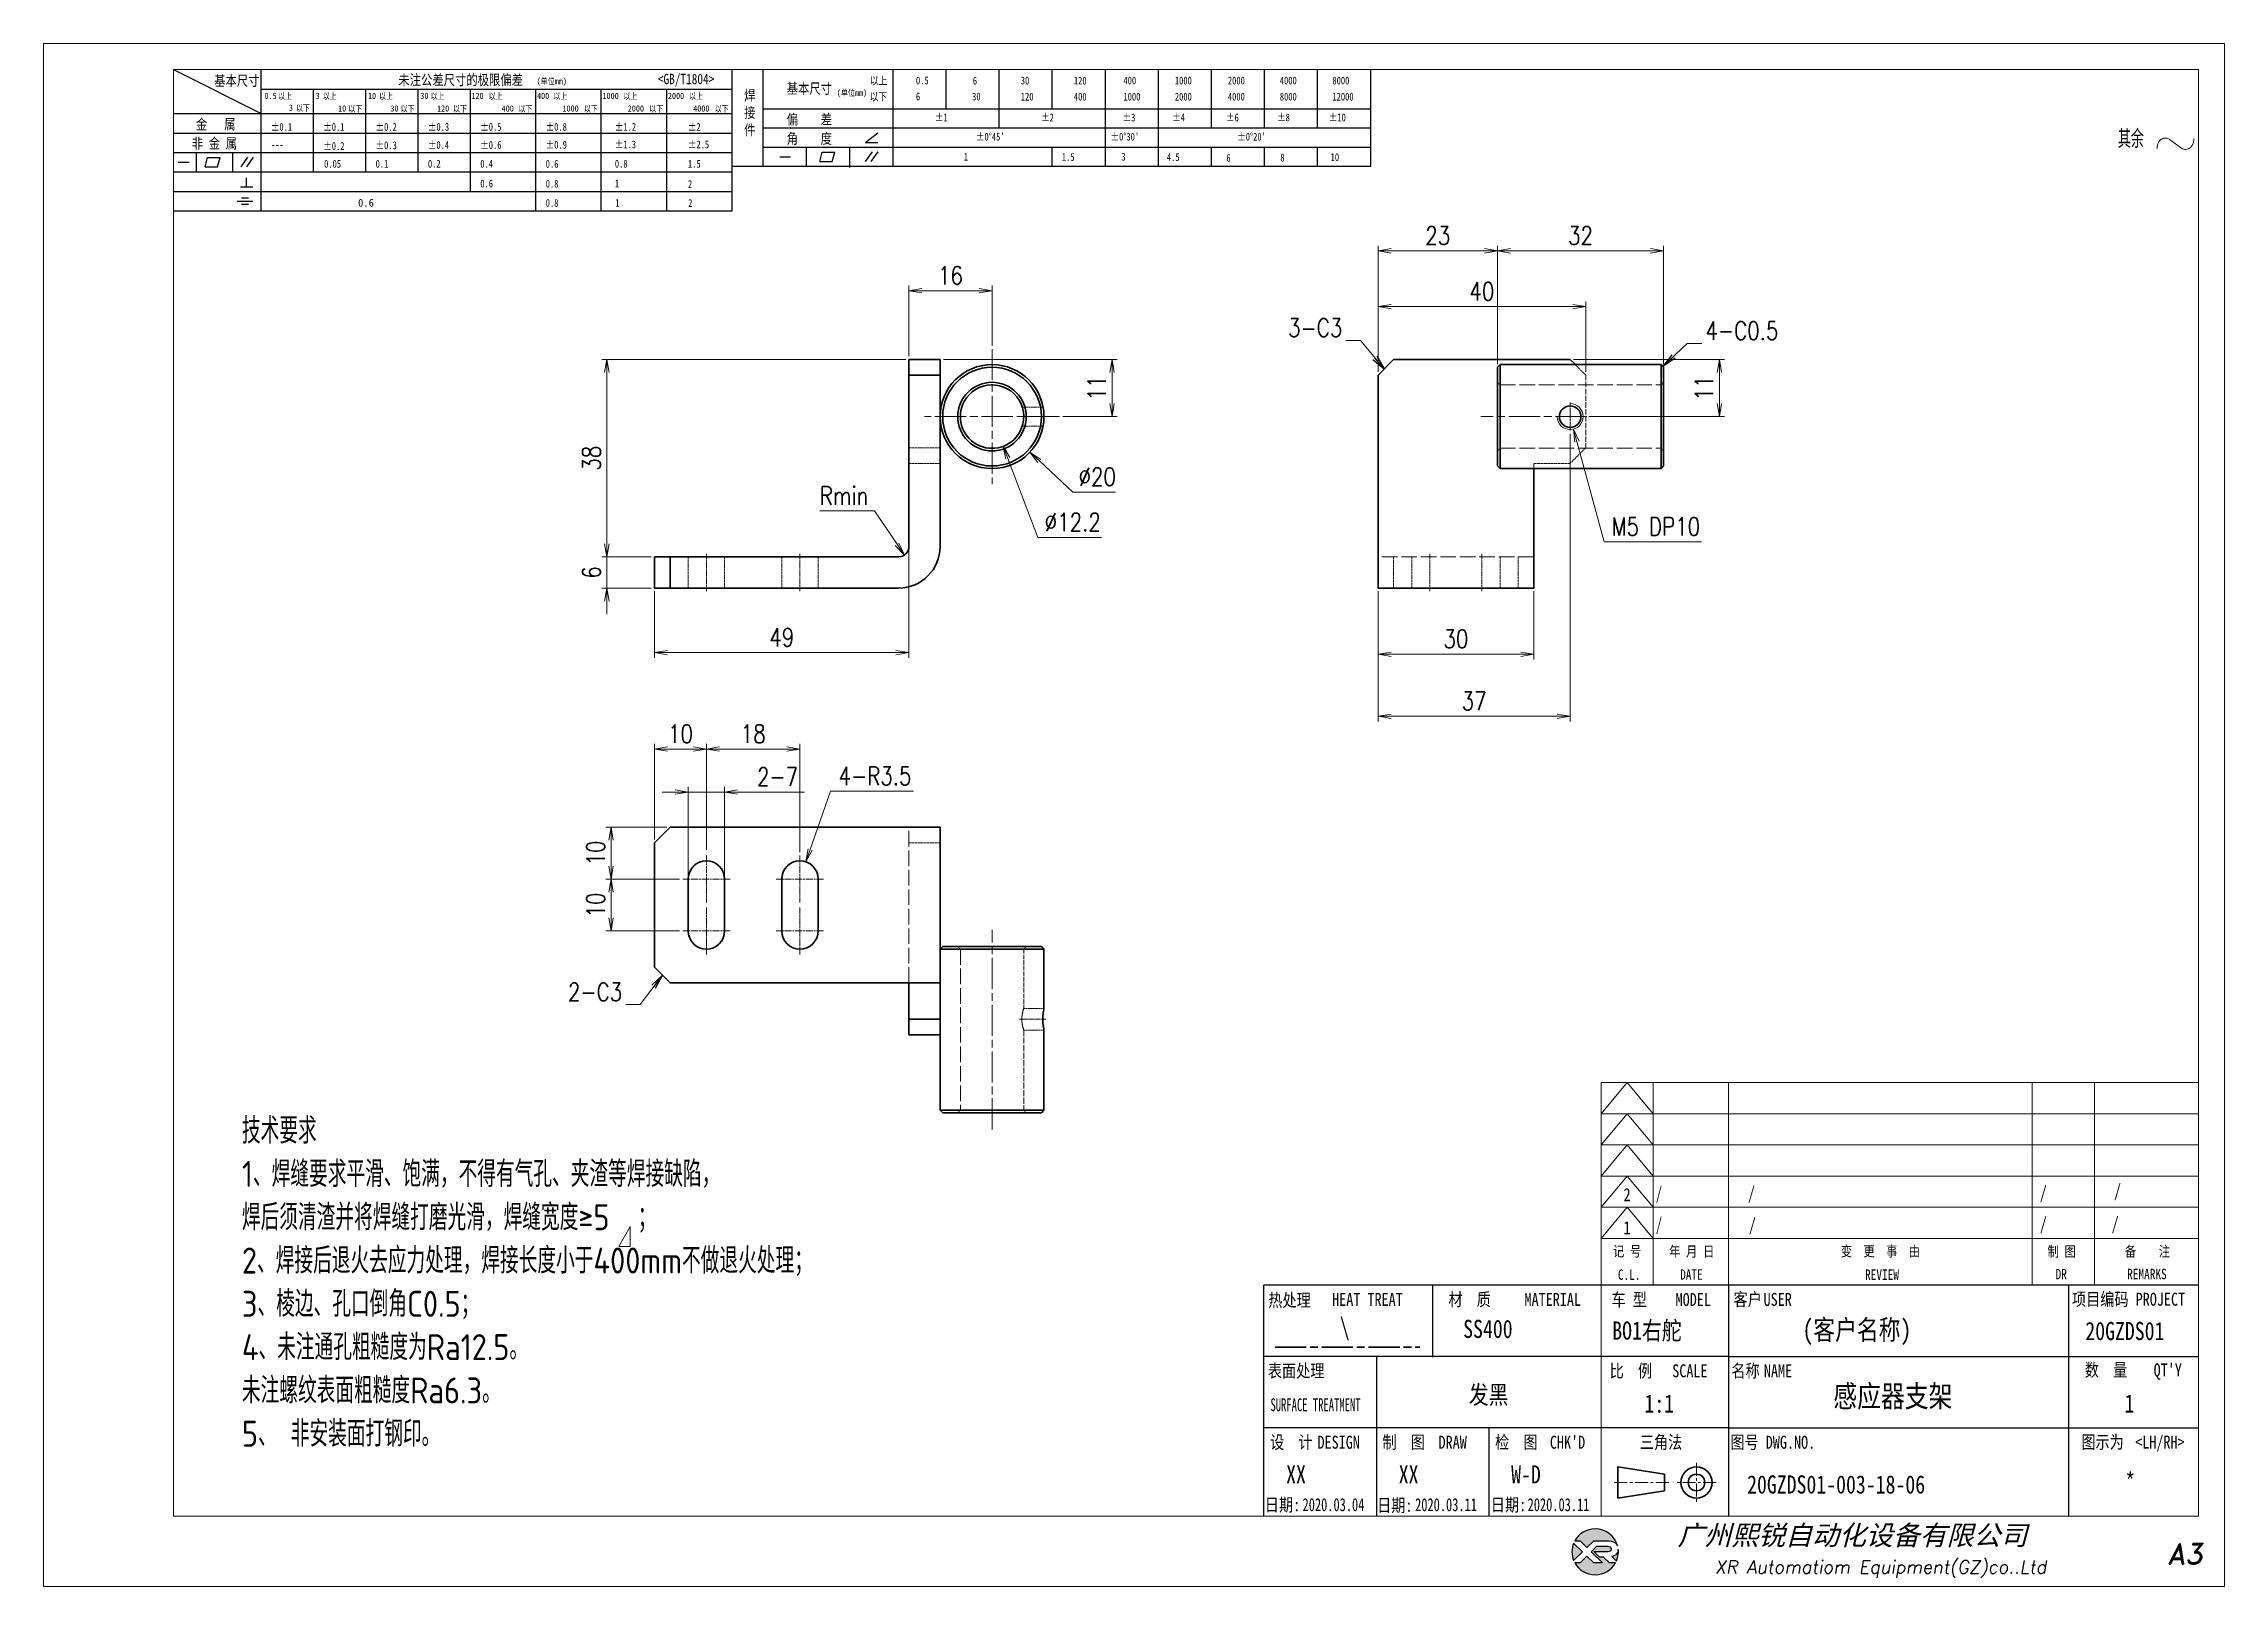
# Model space of a CAD drawing. Header units: inches. Extents: x 269 to 10986, y 1043 to 4337.
# Drawn here: x 8749.1 to 9169.1, y 1711.2 to 2008.2 of the extents above; entities that cross this region are included whole.
import ezdxf
from ezdxf.enums import TextEntityAlignment as Align

# ---------------------------------------------------------------- set-up
doc = ezdxf.new("R2010")
doc.units = ezdxf.units.IN
doc.header["$MEASUREMENT"] = 0
for name, pattern in [('AM_ISO02W050x2', [3.75, 3, -0.75]), ('AM_ISO08W050x2', [9, 6, -0.75, 1.5, -0.75]), ('CENTER', [2, 1.25, -0.25, 0.25, -0.25]), ('DOT2', [0.125, 0, -0.125])]:
    doc.linetypes.add(name, pattern=pattern)
for name, color, linetype in [('DIM', 3, 'Continuous'), ('layer 1', 7, 'Continuous'), ('图\\M+19E79\\M+195B6\\M+18E9A', 7, 'Continuous'), ('图号', 7, 'Continuous'), ('图名', 7, 'Continuous'), ('数量', 7, 'Continuous'), ('材质', 7, 'Continuous'), ('表面处理', 7, 'Continuous'), ('车型', 7, 'Continuous')]:
    doc.layers.add(name, color=color, linetype=linetype)
for name, color, linetype, lineweight in [('中心线', 2, 'AM_ISO08W050x2', 18), ('图框', 7, 'Continuous', 18), ('标注线', 3, 'Continuous', 18), ('热处理', 7, 'Continuous', 20), ('粗实线', 7, 'Continuous', 35), ('粗点划线', 6, 'AM_ISO08W050x2', 35), ('细实线', 3, 'Continuous', 18), ('虚线', 1, 'AM_ISO02W050x2', 18)]:
    doc.layers.add(name, color=color, linetype=linetype, lineweight=lineweight)
doc.layers.add('打印', color=7, linetype='Continuous', lineweight=15, plot=False)
doc.layers.add('打印-禁用', color=7, linetype='Continuous', lineweight=15, plot=False)
doc.styles.add('DIM', font='romans.shx', dxfattribs={"width": 0.8, "bigfont": 'bigfont.shx'})
doc.styles.add('STYLE1', font='')
doc.styles.add('国标', font='simfang.ttf', dxfattribs={"width": 0.8})
doc.styles.add('机械长仿宋', font='gbenor.shx', dxfattribs={"height": 1, "bigfont": 'gbcbig.shx'})
doc.styles.add('标题\\M+18E9A', font='romand.shx', dxfattribs={"oblique": 10, "bigfont": 'bigfont.shx'})
doc.styles.get('STYLE1').set_extended_font_data('SimSun')
doc.dimstyles.new('XR 1-1', dxfattribs={"dimtxt": 3.5, "dimasz": 2.5, "dimexe": 1, "dimexo": 0.625, "dimgap": 1.2, "dimtad": 1, "dimtoh": 1, "dimdsep": 46, "dimtxsty": 'DIM', "dimblk": 'OPEN', "dimcen": 0, "dimclrd": 8, "dimclre": 8, "dimclrt": 2, "dimazin": 2, "dimtfac": 0.5, "dimtmove": 0, "dimatfit": 3, "dimldrblk": 'OPEN', "dimfxl": 0, "dimtolj": 2, "dimlwd": 18, "dimlwe": 18, "dimarcsym": 0})
doc.dimstyles.new('XR 1-1$0', dxfattribs={"dimtxt": 3.5, "dimasz": 2.5, "dimexe": 1, "dimexo": 0.625, "dimgap": 1.2, "dimtad": 1, "dimzin": 9, "dimdsep": 46, "dimtxsty": 'DIM', "dimblk": 'OPEN', "dimcen": 0, "dimclrd": 8, "dimclre": 8, "dimclrt": 2, "dimazin": 2, "dimtfac": 0.5, "dimtmove": 0, "dimatfit": 3, "dimldrblk": 'OPEN', "dimfxl": 0, "dimtolj": 2, "dimlwd": 18, "dimlwe": 18, "dimarcsym": 0})
doc.dimstyles.new('XR 1-1$3', dxfattribs={"dimtxt": 3.5, "dimasz": 2.5, "dimexe": 1, "dimexo": 0.625, "dimgap": 1.2, "dimtad": 1, "dimtoh": 1, "dimdsep": 46, "dimtxsty": 'DIM', "dimblk": 'OPEN', "dimcen": 0, "dimclrd": 8, "dimclre": 8, "dimclrt": 2, "dimazin": 2, "dimtfac": 0.5, "dimtofl": 0, "dimtmove": 0, "dimatfit": 3, "dimldrblk": 'OPEN', "dimfxl": 0, "dimtolj": 2, "dimlwd": 18, "dimlwe": 18, "dimarcsym": 0})
doc.dimstyles.new('XR 1-1$4', dxfattribs={"dimtxt": 3.5, "dimasz": 2.5, "dimexe": 1, "dimexo": 0.625, "dimgap": 1.2, "dimtad": 1, "dimtoh": 1, "dimdsep": 46, "dimtxsty": 'DIM', "dimblk": 'OPEN', "dimcen": 0, "dimclrd": 8, "dimclre": 8, "dimclrt": 2, "dimazin": 2, "dimtfac": 0.5, "dimtofl": 0, "dimtmove": 0, "dimatfit": 3, "dimldrblk": 'OPEN', "dimfxl": 0, "dimtolj": 2, "dimlwd": 18, "dimlwe": 18, "dimarcsym": 0})

msp = doc.modelspace()

# ---------------------------------------------------------------- texts
at = {"layer": '图\\M+19E79\\M+195B6\\M+18E9A', "color": 3, "style": '国标'}
for s, height, width, p in [('2', 2.5, 0.8, (9053.419, 1785.392)), ('/', 2.5, 0.705904, (9059.651, 1785.708)), ('/', 2.5, 0.8, (9077.387, 1785.708)), ('/', 2.5, 0.8, (9133.592, 1785.807)), ('/', 2.5, 0.8, (9147.887, 1786.178)), ('1', 2.5, 0.8, (9053.408, 1779.032)), ('/', 2.5, 0.705904, (9059.651, 1779.708)), ('/', 2.5, 0.8, (9077.559, 1779.624)), ('/', 2.5, 0.8, (9133.592, 1779.807)), ('/', 2.5, 0.8, (9147.423, 1779.818)), ('    (客户名称)', 3.85, 0.8, (9079.487, 1758.717)), ('20GZDS01', 3.5, 0.8, (9142.359, 1758.646)), ('1:1', 3.5, 0.8, (9057.442, 1744.669)), ('XX', 3.5, 0.8, (8988.44, 1731.053)), ('XX', 3.5, 0.8, (9010.12, 1731.053)), ('W-D', 3.5, 0.8, (9031.78, 1731.053)), ('2020.03.04', 2.5, 0.7, (8991.605, 1725.716)), ('2020.03.11', 2.5, 0.7, (9013.285, 1725.716)), ('2020.03.11', 2.5, 0.7, (9034.945, 1725.716))]:
    msp.add_text(s, height=height, dxfattribs=dict(at, width=width)).set_placement(p)
at = {"layer": '图\\M+19E79\\M+195B6\\M+18E9A', "color": 3, "style": '国标', "width": 0.8}
msp.add_text('*', height=3.5, dxfattribs=at).set_placement((9151.013, 1729.653), align=Align.CENTER)
at = {"layer": '图号', "color": 3, "style": '国标', "width": 0.8}
msp.add_text('20GZDS01-003-18-06', height=3.5, dxfattribs=at).set_placement((9077.221, 1729.11))
at = {"layer": '图名', "color": 3, "style": '国标', "width": 0.8}
msp.add_text('感应器支架', height=4.2, dxfattribs=at).set_placement((9105.294, 1745.75), align=Align.CENTER)
at = {"layer": '数量', "color": 3, "style": '国标', "width": 0.8}
msp.add_text('1', height=3.5, dxfattribs=at).set_placement((9150.859, 1744.685), align=Align.CENTER)
at = {"layer": '材质', "color": 3, "style": '国标', "width": 0.8}
msp.add_text('SS400', height=3.5, dxfattribs=at).set_placement((9027.3, 1759.056), align=Align.CENTER)
at = {"layer": '标注线', "color": 2, "char_height": 3.5, "style": 'DIM'}
for s, insert, attachment_point in [('\\A2;{\\Fromans,bigfont|c134;3-}C3', (8999.26, 1951.79), 9), ('\\A2;{\\Fromans,bigfont|c134;4-}C0.5', (9069.206, 1951.222), 7), ('\\A2;{\\Fromans,bigfont|c134;2-}C3', (8860.565, 1823.932), 9)]:
    msp.add_mtext(s, dxfattribs=dict(at, insert=insert, attachment_point=attachment_point))
at = {"layer": '标注线', "color": 2, "insert": (8787.331, 1801.468), "char_height": 10, "width": 206.04095, "attachment_point": 1, "style": '机械长仿宋'}
msp.add_mtext('{\\H0.5x;技术要求\\A2; \\P\\A0;1、\\A2;焊缝要求平滑、饱满，不得有气孔、夹渣等焊接缺陷，\\P焊后须清渣并将焊缝打磨光滑，焊缝宽度≥5  ；\\P\\A0;2、焊接后退火去应力处理，焊接长度小于400mm不做退火处理；\\P3、\\A2;棱边、\\A0;孔口倒角C0.5；\\P4、未注通孔粗糙度为Ra12.5。 \\P\\A2;未注螺纹表面粗糙度Ra6.3。\\A0;\\P5、\\C3; \\C2;非安装面打钢印。\\P  \\C3; }', dxfattribs=at)
at = {"layer": '热处理', "color": 3, "style": '国标', "width": 0.8}
msp.add_text('\\', height=3.5, dxfattribs=at).set_placement((8999.721, 1759.433), align=Align.CENTER)
at = {"layer": '表面处理', "color": 3, "style": '国标', "width": 0.8}
msp.add_text('发黑', height=3.5, dxfattribs=at).set_placement((9027.442, 1746.379), align=Align.CENTER)
at = {"layer": '车型', "color": 3, "style": '国标', "width": 0.8}
msp.add_text('BO1右舵', height=3.5, dxfattribs=at).set_placement((9051.247, 1758.732))

# ---------------------------------------------------------------- blocks, each defined once
blk = doc.blocks.new('XR')
at = {"true_color": 0xfc8000}
h = blk.add_hatch(color=30, dxfattribs=at)
h.set_gradient(color1=(252, 128, 0), rotation=240, one_color=1, tint=1, name='INVCURVED')
edge = h.paths.add_edge_path()
edge.add_spline(control_points=[(-434.18, -5928.47), (-433.9, -5928.74), (-433.63, -5929.01), (-433.63, -5929.01), (-433.63, -5929.01), (-433.63, -5929.01), (-433.36, -5928.74), (-433.09, -5928.47)], knot_values=[0.5625, 0.5625, 0.5625, 0.5625, 0.625, 0.625, 0.625, 0.625, 0.6875, 0.6875, 0.6875, 0.6875], degree=3, periodic=0)
edge.add_spline(control_points=[(-433.09, -5928.47), (-432.82, -5928.2), (-432.54, -5927.93), (-432.54, -5927.93), (-432.54, -5927.93), (-432.54, -5927.93), (-432.04, -5927.93), (-431.53, -5927.93)], knot_values=[0.4375, 0.4375, 0.4375, 0.4375, 0.5, 0.5, 0.5, 0.5, 0.5625, 0.5625, 0.5625, 0.5625], degree=3, periodic=0)
edge.add_spline(control_points=[(-431.53, -5927.93), (-431.03, -5927.93), (-430.52, -5927.93), (-430.52, -5927.93), (-430.52, -5927.93), (-430, -5927.93), (-429.43, -5927.96), (-429.01, -5928.33)], knot_values=[0.25, 0.25, 0.25, 0.25, 0.3125, 0.3125, 0.3125, 0.3125, 0.4375, 0.4375, 0.4375, 0.4375], degree=3, periodic=0)
edge.add_spline(control_points=[(-429.01, -5928.33), (-428.88, -5928.44), (-428.78, -5928.59), (-428.71, -5928.75)], knot_values=[0.125, 0.125, 0.125, 0.125, 0.25, 0.25, 0.25, 0.25], degree=3, periodic=0)
edge.add_spline(control_points=[(-428.71, -5928.75), (-429.13, -5927.18), (-430.58, -5926.02), (-432.31, -5926.02)], knot_values=[0, 0, 0, 0, 0.125, 0.125, 0.125, 0.125], degree=3, periodic=0)
edge.add_spline(control_points=[(-432.31, -5926.02), (-433.72, -5926.02), (-434.94, -5926.79), (-435.58, -5927.93)], knot_values=[0.875, 0.875, 0.875, 0.875, 1, 1, 1, 1], degree=3, periodic=0)
edge.add_spline(control_points=[(-435.58, -5927.93), (-435.58, -5927.93), (-434.72, -5927.93), (-434.72, -5927.93), (-434.72, -5927.93), (-434.72, -5927.93), (-434.45, -5928.2), (-434.18, -5928.47)], knot_values=[0.6875, 0.6875, 0.6875, 0.6875, 0.8125, 0.8125, 0.8125, 0.8125, 0.875, 0.875, 0.875, 0.875], degree=3, periodic=0)
edge = h.paths.add_edge_path()
edge.add_spline(control_points=[(-434.79, -5929.26), (-435.04, -5929.02), (-435.34, -5928.72), (-435.54, -5928.53)], knot_values=[0.562504, 0.562504, 0.562504, 0.562504, 0.656252, 0.656252, 0.656252, 0.656252], degree=3, periodic=0)
edge.add_spline(control_points=[(-435.54, -5928.53), (-435.67, -5928.4), (-435.76, -5928.31), (-435.76, -5928.31), (-435.76, -5928.31), (-435.94, -5928.74), (-436.03, -5929.21), (-436.03, -5929.71)], knot_values=[0.25, 0.25, 0.25, 0.25, 0.312504, 0.312504, 0.312504, 0.312504, 0.562504, 0.562504, 0.562504, 0.562504], degree=3, periodic=0)
edge.add_spline(control_points=[(-436.03, -5929.71), (-436.03, -5930.2), (-435.94, -5930.67), (-435.76, -5931.1), (-435.76, -5931.1), (-435.4, -5930.75), (-435.05, -5930.4)], knot_values=[0.874998, 0.874998, 0.874998, 0.874998, 1.124998, 1.124998, 1.124998, 1.25, 1.25, 1.25, 1.25], degree=3, periodic=0)
edge.add_spline(control_points=[(-435.05, -5930.4), (-434.7, -5930.05), (-434.34, -5929.71), (-434.34, -5929.71), (-434.34, -5929.71), (-434.34, -5929.71), (-434.34, -5929.71), (-434.34, -5929.71)], knot_values=[0.749878, 0.749878, 0.749878, 0.749878, 0.874875, 0.874875, 0.874875, 0.874875, 0.874998, 0.874998, 0.874998, 0.874998], degree=3, periodic=0)
edge.add_spline(control_points=[(-434.34, -5929.71), (-434.34, -5929.71), (-434.34, -5929.71), (-434.34, -5929.71)], knot_values=[0.749634, 0.749634, 0.749634, 0.749634, 0.749817, 0.749817, 0.749817, 0.749817], degree=3, periodic=0)
edge.add_spline(control_points=[(-434.35, -5929.7), (-434.35, -5929.7), (-434.35, -5929.7), (-434.35, -5929.7)], knot_values=[0.738281, 0.738281, 0.738281, 0.738281, 0.742188, 0.742188, 0.742188, 0.742188], degree=3, periodic=0)
edge.add_spline(control_points=[(-434.35, -5929.7), (-434.36, -5929.69), (-434.37, -5929.68), (-434.38, -5929.67)], knot_values=[0.726563, 0.726563, 0.726563, 0.726563, 0.738281, 0.738281, 0.738281, 0.738281], degree=3, periodic=0)
edge.add_spline(control_points=[(-434.38, -5929.67), (-434.38, -5929.66), (-434.39, -5929.65), (-434.4, -5929.65)], knot_values=[0.718751, 0.718751, 0.718751, 0.718751, 0.726563, 0.726563, 0.726563, 0.726563], degree=3, periodic=0)
edge.add_spline(control_points=[(-434.4, -5929.65), (-434.42, -5929.63), (-434.45, -5929.6), (-434.47, -5929.58)], knot_values=[0.703126, 0.703126, 0.703126, 0.703126, 0.718751, 0.718751, 0.718751, 0.718751], degree=3, periodic=0)
edge.add_spline(control_points=[(-434.47, -5929.58), (-434.5, -5929.55), (-434.53, -5929.52), (-434.56, -5929.49)], knot_values=[0.687501, 0.687501, 0.687501, 0.687501, 0.703126, 0.703126, 0.703126, 0.703126], degree=3, periodic=0)
edge.add_spline(control_points=[(-434.56, -5929.49), (-434.63, -5929.42), (-434.71, -5929.35), (-434.79, -5929.26)], knot_values=[0.656252, 0.656252, 0.656252, 0.656252, 0.687501, 0.687501, 0.687501, 0.687501], degree=3, periodic=0)
at = {"true_color": 0x0348ff}
h = blk.add_hatch(color=160, dxfattribs=at)
h.set_gradient(color1=(3, 72, 255), color2=(0, 41, 153), one_color=1, tint=0.3, name='HEMISPHERICAL')
edge = h.paths.add_edge_path()
edge.add_spline(control_points=[(-432.54, -5929.67), (-432.26, -5929.95), (-431.94, -5930.23), (-431.66, -5930.51), (-431.66, -5930.51), (-431.66, -5930.51), (-431.66, -5930.51), (-431.66, -5930.51)], knot_values=[0.736842, 0.736842, 0.736842, 0.736842, 0.789474, 0.789474, 0.789474, 0.789474, 0.802633, 0.802633, 0.802633, 0.802633], degree=3, periodic=0)
edge.add_spline(control_points=[(-431.66, -5930.51), (-431.65, -5930.51), (-431.65, -5930.52), (-431.65, -5930.52)], knot_values=[0.802633, 0.802633, 0.802633, 0.802633, 0.815791, 0.815791, 0.815791, 0.815791], degree=3, periodic=0)
edge.add_spline(control_points=[(-431.65, -5930.52), (-431.64, -5930.53), (-431.64, -5930.53), (-431.64, -5930.53)], knot_values=[0.815791, 0.815791, 0.815791, 0.815791, 0.82237, 0.82237, 0.82237, 0.82237], degree=3, periodic=0)
edge.add_spline(control_points=[(-431.64, -5930.53), (-431.64, -5930.53), (-431.64, -5930.53), (-431.63, -5930.54)], knot_values=[0.82237, 0.82237, 0.82237, 0.82237, 0.828949, 0.828949, 0.828949, 0.828949], degree=3, periodic=0)
edge.add_spline(control_points=[(-431.63, -5930.54), (-431.63, -5930.54), (-431.63, -5930.54), (-431.63, -5930.54), (-431.63, -5930.54), (-431.63, -5930.54), (-431.59, -5930.54), (-431.52, -5930.54)], knot_values=[0.841901, 0.841901, 0.841901, 0.841901, 0.842105, 0.842105, 0.842105, 0.842105, 0.855264, 0.855264, 0.855264, 0.855264], degree=3, periodic=0)
edge.add_spline(control_points=[(-431.52, -5930.54), (-431.46, -5930.54), (-431.38, -5930.54), (-431.3, -5930.54)], knot_values=[0.855264, 0.855264, 0.855264, 0.855264, 0.868422, 0.868422, 0.868422, 0.868422], degree=3, periodic=0)
edge.add_spline(control_points=[(-431.3, -5930.54), (-431.26, -5930.54), (-431.22, -5930.54), (-431.18, -5930.54)], knot_values=[0.868422, 0.868422, 0.868422, 0.868422, 0.875, 0.875, 0.875, 0.875], degree=3, periodic=0)
edge.add_spline(control_points=[(-431.18, -5930.54), (-431.14, -5930.54), (-431.1, -5930.54), (-431.07, -5930.54)], knot_values=[0.875, 0.875, 0.875, 0.875, 0.881579, 0.881579, 0.881579, 0.881579], degree=3, periodic=0)
edge.add_spline(control_points=[(-431.07, -5930.54), (-431.05, -5930.54), (-431.04, -5930.54), (-431.03, -5930.54)], knot_values=[0.881579, 0.881579, 0.881579, 0.881579, 0.884869, 0.884869, 0.884869, 0.884869], degree=3, periodic=0)
edge.add_spline(control_points=[(-431.03, -5930.54), (-431.02, -5930.54), (-431, -5930.54), (-431, -5930.54)], knot_values=[0.884869, 0.884869, 0.884869, 0.884869, 0.888158, 0.888158, 0.888158, 0.888158], degree=3, periodic=0)
edge.add_spline(control_points=[(-431, -5930.54), (-430.99, -5930.54), (-430.99, -5930.54), (-430.98, -5930.54)], knot_values=[0.888158, 0.888158, 0.888158, 0.888158, 0.889803, 0.889803, 0.889803, 0.889803], degree=3, periodic=0)
edge.add_spline(control_points=[(-430.98, -5930.54), (-430.98, -5930.54), (-430.98, -5930.54), (-430.97, -5930.54)], knot_values=[0.889803, 0.889803, 0.889803, 0.889803, 0.891447, 0.891447, 0.891447, 0.891447], degree=3, periodic=0)
edge.add_spline(control_points=[(-430.97, -5930.54), (-430.97, -5930.54), (-430.97, -5930.54), (-430.97, -5930.54)], knot_values=[0.891447, 0.891447, 0.891447, 0.891447, 0.89227, 0.89227, 0.89227, 0.89227], degree=3, periodic=0)
edge.add_spline(control_points=[(-430.97, -5930.54), (-430.97, -5930.54), (-430.97, -5930.54), (-430.97, -5930.54)], knot_values=[0.89227, 0.89227, 0.89227, 0.89227, 0.893092, 0.893092, 0.893092, 0.893092], degree=3, periodic=0)
edge.add_spline(control_points=[(-430.97, -5930.54), (-430.97, -5930.54), (-430.97, -5930.54), (-430.97, -5930.54)], knot_values=[0.893092, 0.893092, 0.893092, 0.893092, 0.893503, 0.893503, 0.893503, 0.893503], degree=3, periodic=0)
edge.add_spline(control_points=[(-430.97, -5930.54), (-430.97, -5930.54), (-430.97, -5930.54), (-430.97, -5930.54)], knot_values=[0.893503, 0.893503, 0.893503, 0.893503, 0.893914, 0.893914, 0.893914, 0.893914], degree=3, periodic=0)
edge.add_spline(control_points=[(-430.97, -5930.54), (-430.97, -5930.54), (-430.97, -5930.54), (-430.97, -5930.54)], knot_values=[0.893914, 0.893914, 0.893914, 0.893914, 0.89412, 0.89412, 0.89412, 0.89412], degree=3, periodic=0)
edge.add_spline(control_points=[(-430.97, -5930.54), (-430.97, -5930.54), (-430.97, -5930.54), (-430.97, -5930.54)], knot_values=[0.89412, 0.89412, 0.89412, 0.89412, 0.894326, 0.894326, 0.894326, 0.894326], degree=3, periodic=0)
edge.add_spline(control_points=[(-430.97, -5930.54), (-430.97, -5930.54), (-430.97, -5930.54), (-430.97, -5930.54)], knot_values=[0.894428, 0.894428, 0.894428, 0.894428, 0.894531, 0.894531, 0.894531, 0.894531], degree=3, periodic=0)
edge.add_spline(control_points=[(-430.97, -5930.54), (-430.97, -5930.54), (-430.97, -5930.54), (-430.97, -5930.54)], knot_values=[0.894531, 0.894531, 0.894531, 0.894531, 0.894583, 0.894583, 0.894583, 0.894583], degree=3, periodic=0)
edge.add_spline(control_points=[(-430.97, -5930.54), (-430.97, -5930.54), (-430.97, -5930.54), (-430.97, -5930.54), (-430.97, -5930.54), (-430.97, -5930.54), (-430.73, -5930.78), (-430.49, -5931.01)], knot_values=[0.894685, 0.894685, 0.894685, 0.894685, 0.894737, 0.894737, 0.894737, 0.894737, 0.921052, 0.921052, 0.921052, 0.921052], degree=3, periodic=0)
edge.add_spline(control_points=[(-430.49, -5931.01), (-430.26, -5931.24), (-430.02, -5931.48), (-430.02, -5931.48)], knot_values=[0.921052, 0.921052, 0.921052, 0.921052, 0.947368, 0.947368, 0.947368, 0.947368], degree=3, periodic=0)
edge.add_spline(control_points=[(-430.02, -5931.48), (-430.02, -5931.48), (-430.02, -5931.48), (-430.02, -5931.48)], knot_values=[0.947522, 0.947522, 0.947522, 0.947522, 0.947573, 0.947573, 0.947573, 0.947573], degree=3, periodic=0)
edge.add_spline(control_points=[(-430.02, -5931.48), (-430.02, -5931.48), (-430.02, -5931.48), (-430.02, -5931.48)], knot_values=[0.947573, 0.947573, 0.947573, 0.947573, 0.947676, 0.947676, 0.947676, 0.947676], degree=3, periodic=0)
edge.add_spline(control_points=[(-430.02, -5931.48), (-430.02, -5931.48), (-430.02, -5931.48), (-430.02, -5931.48)], knot_values=[0.947676, 0.947676, 0.947676, 0.947676, 0.947779, 0.947779, 0.947779, 0.947779], degree=3, periodic=0)
edge.add_spline(control_points=[(-430.02, -5931.48), (-430.02, -5931.48), (-430.02, -5931.48), (-430.02, -5931.48)], knot_values=[0.947779, 0.947779, 0.947779, 0.947779, 0.947984, 0.947984, 0.947984, 0.947984], degree=3, periodic=0)
edge.add_spline(control_points=[(-430.02, -5931.48), (-430.02, -5931.48), (-430.02, -5931.48), (-430.02, -5931.48)], knot_values=[0.947984, 0.947984, 0.947984, 0.947984, 0.94819, 0.94819, 0.94819, 0.94819], degree=3, periodic=0)
edge.add_spline(control_points=[(-430.02, -5931.48), (-430.02, -5931.48), (-430.02, -5931.48), (-430.02, -5931.48)], knot_values=[0.94819, 0.94819, 0.94819, 0.94819, 0.948601, 0.948601, 0.948601, 0.948601], degree=3, periodic=0)
edge.add_spline(control_points=[(-430.02, -5931.48), (-430.02, -5931.48), (-430.02, -5931.48), (-430.02, -5931.48)], knot_values=[0.948601, 0.948601, 0.948601, 0.948601, 0.949012, 0.949012, 0.949012, 0.949012], degree=3, periodic=0)
edge.add_spline(control_points=[(-430.02, -5931.48), (-430.02, -5931.48), (-430.01, -5931.48), (-430.01, -5931.48)], knot_values=[0.949012, 0.949012, 0.949012, 0.949012, 0.949834, 0.949834, 0.949834, 0.949834], degree=3, periodic=0)
edge.add_spline(control_points=[(-430.01, -5931.48), (-430.01, -5931.48), (-430.01, -5931.48), (-430.01, -5931.48)], knot_values=[0.949834, 0.949834, 0.949834, 0.949834, 0.950657, 0.950657, 0.950657, 0.950657], degree=3, periodic=0)
edge.add_spline(control_points=[(-430.01, -5931.48), (-430.01, -5931.48), (-430, -5931.48), (-430, -5931.48)], knot_values=[0.950657, 0.950657, 0.950657, 0.950657, 0.952301, 0.952301, 0.952301, 0.952301], degree=3, periodic=0)
edge.add_spline(control_points=[(-430, -5931.48), (-429.99, -5931.48), (-429.98, -5931.48), (-429.98, -5931.48)], knot_values=[0.952301, 0.952301, 0.952301, 0.952301, 0.953946, 0.953946, 0.953946, 0.953946], degree=3, periodic=0)
edge.add_spline(control_points=[(-429.98, -5931.48), (-429.96, -5931.48), (-429.95, -5931.48), (-429.93, -5931.48)], knot_values=[0.953946, 0.953946, 0.953946, 0.953946, 0.957236, 0.957236, 0.957236, 0.957236], degree=3, periodic=0)
edge.add_spline(control_points=[(-429.93, -5931.48), (-429.91, -5931.48), (-429.89, -5931.48), (-429.87, -5931.48)], knot_values=[0.957236, 0.957236, 0.957236, 0.957236, 0.960525, 0.960525, 0.960525, 0.960525], degree=3, periodic=0)
edge.add_spline(control_points=[(-429.87, -5931.48), (-429.82, -5931.48), (-429.77, -5931.48), (-429.71, -5931.48)], knot_values=[0.960525, 0.960525, 0.960525, 0.960525, 0.967104, 0.967104, 0.967104, 0.967104], degree=3, periodic=0)
edge.add_spline(control_points=[(-429.71, -5931.48), (-429.65, -5931.48), (-429.59, -5931.48), (-429.53, -5931.48)], knot_values=[0.967104, 0.967104, 0.967104, 0.967104, 0.973683, 0.973683, 0.973683, 0.973683], degree=3, periodic=0)
edge.add_spline(control_points=[(-429.53, -5931.48), (-429.41, -5931.48), (-429.29, -5931.48), (-429.19, -5931.48)], knot_values=[0.973683, 0.973683, 0.973683, 0.973683, 0.98684, 0.98684, 0.98684, 0.98684], degree=3, periodic=0)
edge.add_spline(control_points=[(-429.19, -5931.48), (-429.1, -5931.48), (-429.04, -5931.48), (-429.04, -5931.48), (-429.67, -5932.62), (-430.9, -5933.39), (-432.31, -5933.39)], knot_values=[0.98684, 0.98684, 0.98684, 0.98684, 1, 1, 1, 1.052632, 1.052632, 1.052632, 1.052632], degree=3, periodic=0)
edge.add_spline(control_points=[(-432.31, -5933.39), (-433.72, -5933.39), (-434.94, -5932.62), (-435.58, -5931.48), (-435.58, -5931.48), (-435.58, -5931.48), (-435.36, -5931.48), (-435.15, -5931.48)], knot_values=[0.052632, 0.052632, 0.052632, 0.052632, 0.105263, 0.105263, 0.105263, 0.105263, 0.131579, 0.131579, 0.131579, 0.131579], degree=3, periodic=0)
edge.add_spline(control_points=[(-435.15, -5931.48), (-434.93, -5931.48), (-434.72, -5931.48), (-434.72, -5931.48), (-434.72, -5931.48), (-434.72, -5931.48), (-434.45, -5931.21), (-434.18, -5930.94)], knot_values=[0.131579, 0.131579, 0.131579, 0.131579, 0.157895, 0.157895, 0.157895, 0.157895, 0.184211, 0.184211, 0.184211, 0.184211], degree=3, periodic=0)
edge.add_spline(control_points=[(-434.18, -5930.94), (-433.9, -5930.67), (-433.63, -5930.4), (-433.63, -5930.4), (-433.63, -5930.4), (-433.63, -5930.4), (-433.36, -5930.67), (-433.09, -5930.94)], knot_values=[0.184211, 0.184211, 0.184211, 0.184211, 0.210526, 0.210526, 0.210526, 0.210526, 0.236842, 0.236842, 0.236842, 0.236842], degree=3, periodic=0)
edge.add_spline(control_points=[(-433.09, -5930.94), (-432.82, -5931.21), (-432.54, -5931.48), (-432.54, -5931.48), (-432.54, -5931.48), (-432.54, -5931.48), (-432.19, -5931.48), (-431.83, -5931.48)], knot_values=[0.236842, 0.236842, 0.236842, 0.236842, 0.263158, 0.263158, 0.263158, 0.263158, 0.289474, 0.289474, 0.289474, 0.289474], degree=3, periodic=0)
edge.add_spline(control_points=[(-431.83, -5931.48), (-431.48, -5931.48), (-431.12, -5931.48), (-431.12, -5931.48), (-431.12, -5931.48), (-431.12, -5931.48), (-431.57, -5931.03), (-432.02, -5930.59)], knot_values=[0.289474, 0.289474, 0.289474, 0.289474, 0.315789, 0.315789, 0.315789, 0.315789, 0.342105, 0.342105, 0.342105, 0.342105], degree=3, periodic=0)
edge.add_spline(control_points=[(-432.02, -5930.59), (-432.47, -5930.15), (-432.92, -5929.71), (-432.92, -5929.71), (-432.92, -5929.71), (-432.92, -5929.71), (-432.71, -5929.5), (-432.5, -5929.29)], knot_values=[0.342105, 0.342105, 0.342105, 0.342105, 0.368421, 0.368421, 0.368421, 0.368421, 0.394737, 0.394737, 0.394737, 0.394737], degree=3, periodic=0)
edge.add_spline(control_points=[(-432.5, -5929.29), (-432.3, -5929.09), (-432.09, -5928.88), (-432.09, -5928.88)], knot_values=[0.394737, 0.394737, 0.394737, 0.394737, 0.421053, 0.421053, 0.421053, 0.421053], degree=3, periodic=0)
edge.add_spline(control_points=[(-432.09, -5928.88), (-432.09, -5928.88), (-432.06, -5928.86), (-432.06, -5928.86)], knot_values=[0.421053, 0.421053, 0.421053, 0.421053, 0.473684, 0.473684, 0.473684, 0.473684], degree=3, periodic=0)
edge.add_spline(control_points=[(-432.06, -5928.86), (-432.06, -5928.86), (-432.06, -5928.86), (-432.06, -5928.86), (-432.06, -5928.86), (-432.06, -5928.86), (-430.4, -5928.86), (-430.26, -5928.86)], knot_values=[0.473684, 0.473684, 0.473684, 0.473684, 0.473684, 0.473684, 0.473684, 0.473684, 0.526316, 0.526316, 0.526316, 0.526316], degree=3, periodic=0)
edge.add_spline(control_points=[(-430.26, -5928.86), (-429.54, -5928.86), (-429.62, -5929.4), (-429.83, -5929.55)], knot_values=[0.526316, 0.526316, 0.526316, 0.526316, 0.578947, 0.578947, 0.578947, 0.578947], degree=3, periodic=0)
edge.add_spline(control_points=[(-429.83, -5929.55), (-429.94, -5929.62), (-430.08, -5929.65), (-430.26, -5929.65), (-430.26, -5929.65), (-430.26, -5929.65), (-430.48, -5929.65), (-430.71, -5929.66)], knot_values=[0.578947, 0.578947, 0.578947, 0.578947, 0.631579, 0.631579, 0.631579, 0.631579, 0.657895, 0.657895, 0.657895, 0.657895], degree=3, periodic=0)
edge.add_spline(control_points=[(-430.71, -5929.66), (-430.93, -5929.66), (-431.15, -5929.67), (-431.15, -5929.67), (-431.15, -5929.67), (-431.15, -5929.67), (-432.54, -5929.67), (-432.54, -5929.67)], knot_values=[0.657895, 0.657895, 0.657895, 0.657895, 0.684211, 0.684211, 0.684211, 0.684211, 0.736842, 0.736842, 0.736842, 0.736842], degree=3, periodic=0)
edge = h.paths.add_edge_path()
edge.add_spline(control_points=[(-428.6, -5929.32), (-428.61, -5929.67), (-428.76, -5930), (-429.06, -5930.22)], knot_values=[0.8, 0.8, 0.8, 0.8, 1, 1, 1, 1], degree=3, periodic=0)
edge.add_spline(control_points=[(-429.06, -5930.22), (-429.22, -5930.34), (-429.41, -5930.43), (-429.61, -5930.48)], knot_values=[0.6, 0.6, 0.6, 0.6, 0.8, 0.8, 0.8, 0.8], degree=3, periodic=0)
edge.add_spline(control_points=[(-429.61, -5930.48), (-429.61, -5930.48), (-428.9, -5931.19), (-428.9, -5931.19), (-428.9, -5931.19), (-428.69, -5930.73), (-428.58, -5930.23), (-428.58, -5929.71)], knot_values=[0.2, 0.2, 0.2, 0.2, 0.4, 0.4, 0.4, 0.4, 0.6, 0.6, 0.6, 0.6], degree=3, periodic=0)
edge.add_spline(control_points=[(-428.58, -5929.71), (-428.58, -5929.58), (-428.59, -5929.45), (-428.6, -5929.32)], knot_values=[0, 0, 0, 0, 0.2, 0.2, 0.2, 0.2], degree=3, periodic=0)
at = {"layer": 'layer 1', "color": 30}
for points, knots in [([(-435.76, -5931.1), (-435.94, -5930.67), (-436.03, -5930.2), (-436.03, -5929.71), (-436.03, -5929.71), (-436.03, -5929.21), (-435.94, -5928.74), (-435.76, -5928.31), (-435.76, -5928.31), (-435.76, -5928.31), (-434.34, -5929.71), (-434.34, -5929.71), (-434.34, -5929.71), (-434.34, -5929.71), (-435.76, -5931.1), (-435.76, -5931.1)], [0, 0, 0, 0, 0.25, 0.25, 0.25, 0.25, 0.5, 0.5, 0.5, 0.5, 0.75, 0.75, 0.75, 0.75, 1, 1, 1, 1]), ([(-432.31, -5926.02), (-430.58, -5926.02), (-429.13, -5927.18), (-428.71, -5928.75), (-428.71, -5928.75), (-428.78, -5928.59), (-428.88, -5928.44), (-429.01, -5928.33), (-429.01, -5928.33), (-429.43, -5927.96), (-430, -5927.93), (-430.52, -5927.93), (-430.52, -5927.93), (-430.52, -5927.93), (-432.54, -5927.93), (-432.54, -5927.93), (-432.54, -5927.93), (-432.54, -5927.93), (-433.63, -5929.01), (-433.63, -5929.01), (-433.63, -5929.01), (-433.63, -5929.01), (-434.72, -5927.93), (-434.72, -5927.93), (-434.72, -5927.93), (-434.72, -5927.93), (-435.58, -5927.93), (-435.58, -5927.93), (-435.58, -5927.93), (-434.94, -5926.79), (-433.72, -5926.02), (-432.31, -5926.02)], [0, 0, 0, 0, 0.125, 0.125, 0.125, 0.125, 0.25, 0.25, 0.25, 0.25, 0.375, 0.375, 0.375, 0.375, 0.5, 0.5, 0.5, 0.5, 0.625, 0.625, 0.625, 0.625, 0.75, 0.75, 0.75, 0.75, 0.875, 0.875, 0.875, 0.875, 1, 1, 1, 1])]:
    blk.add_open_spline(points, degree=3, knots=knots, dxfattribs=at)
at = {"layer": 'layer 1', "color": 154}
for points, knots in [([(-429.04, -5931.48), (-429.67, -5932.62), (-430.9, -5933.39), (-432.31, -5933.39), (-432.31, -5933.39), (-433.72, -5933.39), (-434.94, -5932.62), (-435.58, -5931.48), (-435.58, -5931.48), (-435.58, -5931.48), (-434.72, -5931.48), (-434.72, -5931.48), (-434.72, -5931.48), (-434.72, -5931.48), (-433.63, -5930.4), (-433.63, -5930.4), (-433.63, -5930.4), (-433.63, -5930.4), (-432.54, -5931.48), (-432.54, -5931.48), (-432.54, -5931.48), (-432.54, -5931.48), (-431.12, -5931.48), (-431.12, -5931.48), (-431.12, -5931.48), (-431.12, -5931.48), (-432.92, -5929.71), (-432.92, -5929.71), (-432.92, -5929.71), (-432.92, -5929.71), (-432.09, -5928.88), (-432.09, -5928.88), (-432.09, -5928.88), (-432.09, -5928.88), (-432.06, -5928.86), (-432.06, -5928.86), (-432.06, -5928.86), (-432.06, -5928.86), (-430.4, -5928.86), (-430.26, -5928.86), (-430.26, -5928.86), (-429.54, -5928.86), (-429.62, -5929.4), (-429.83, -5929.55), (-429.83, -5929.55), (-429.94, -5929.62), (-430.08, -5929.65), (-430.26, -5929.65), (-430.26, -5929.65), (-430.26, -5929.65), (-431.15, -5929.67), (-431.15, -5929.67), (-431.15, -5929.67), (-431.15, -5929.67), (-432.54, -5929.67), (-432.54, -5929.67), (-432.54, -5929.67), (-432.26, -5929.95), (-431.94, -5930.23), (-431.66, -5930.51), (-431.66, -5930.51), (-431.66, -5930.51), (-431.63, -5930.54), (-431.63, -5930.54), (-431.63, -5930.54), (-431.63, -5930.54), (-430.97, -5930.54), (-430.97, -5930.54), (-430.97, -5930.54), (-430.97, -5930.54), (-430.02, -5931.48), (-430.02, -5931.48), (-430.02, -5931.48), (-430.02, -5931.48), (-429.04, -5931.48), (-429.04, -5931.48)], [0, 0, 0, 0, 0.052632, 0.052632, 0.052632, 0.052632, 0.105263, 0.105263, 0.105263, 0.105263, 0.157895, 0.157895, 0.157895, 0.157895, 0.210526, 0.210526, 0.210526, 0.210526, 0.263158, 0.263158, 0.263158, 0.263158, 0.315789, 0.315789, 0.315789, 0.315789, 0.368421, 0.368421, 0.368421, 0.368421, 0.421053, 0.421053, 0.421053, 0.421053, 0.473684, 0.473684, 0.473684, 0.473684, 0.526316, 0.526316, 0.526316, 0.526316, 0.578947, 0.578947, 0.578947, 0.578947, 0.631579, 0.631579, 0.631579, 0.631579, 0.684211, 0.684211, 0.684211, 0.684211, 0.736842, 0.736842, 0.736842, 0.736842, 0.789474, 0.789474, 0.789474, 0.789474, 0.842105, 0.842105, 0.842105, 0.842105, 0.894737, 0.894737, 0.894737, 0.894737, 0.947368, 0.947368, 0.947368, 0.947368, 1, 1, 1, 1]), ([(-428.6, -5929.32), (-428.59, -5929.45), (-428.58, -5929.58), (-428.58, -5929.71), (-428.58, -5929.71), (-428.58, -5930.23), (-428.69, -5930.73), (-428.9, -5931.19), (-428.9, -5931.19), (-428.9, -5931.19), (-429.61, -5930.48), (-429.61, -5930.48), (-429.61, -5930.48), (-429.41, -5930.43), (-429.22, -5930.34), (-429.06, -5930.22), (-429.06, -5930.22), (-428.76, -5930), (-428.61, -5929.67), (-428.6, -5929.32)], [0, 0, 0, 0, 0.2, 0.2, 0.2, 0.2, 0.4, 0.4, 0.4, 0.4, 0.6, 0.6, 0.6, 0.6, 0.8, 0.8, 0.8, 0.8, 1, 1, 1, 1])]:
    blk.add_open_spline(points, degree=3, knots=knots, dxfattribs=at)
blk = doc.blocks.new('GZDEH零件A3图框V01版')
at = {"layer": '中心线', "color": 1, "linetype": 'CENTER', "lineweight": 5, "ltscale": 2}
for p, q in [((3175.82, -1822.66), (3175.82, -1830.26)), ((3170.49, -1826.46), (3159.89, -1826.46)), ((3179.62, -1826.46), (3172.02, -1826.46))]:
    blk.add_line(p, q, dxfattribs=at)
at = {"layer": '图\\M+19E79\\M+195B6\\M+18E9A', "color": 9}
for p, q in [((2882.49, -1554.46), (2899.37, -1562.92)), ((2899.37, -1581.67), (2899.37, -1554.46)), ((2990.09, -1581.67), (2990.09, -1554.46)), ((2996.09, -1573.08), (2996.09, -1554.46)), ((3021.09, -1561.98), (3021.09, -1554.46)), ((3031.31, -1561.98), (3031.31, -1554.46)), ((3041.53, -1561.98), (3041.53, -1554.46)), ((3051.75, -1561.98), (3051.75, -1554.46)), ((3061.98, -1561.98), (3061.98, -1554.46)), ((3072.2, -1561.98), (3072.2, -1554.46)), ((3082.42, -1561.98), (3082.42, -1554.46)), ((3092.64, -1561.98), (3092.64, -1554.46)), ((3102.86, -1561.98), (3102.86, -1554.46)), ((3113.09, -1573.08), (3113.09, -1554.46)), ((2899.37, -1558.24), (2990.09, -1558.24)), ((2909.45, -1574.17), (2909.45, -1558.24)), ((2919.53, -1574.17), (2919.53, -1558.24)), ((2929.61, -1574.17), (2929.61, -1558.24)), ((2939.69, -1577.92), (2939.69, -1558.24)), ((2952.29, -1581.67), (2952.29, -1558.24)), ((2964.89, -1581.67), (2964.89, -1558.24)), ((2977.49, -1581.67), (2977.49, -1558.24)), ((2996.09, -1561.98), (3113.09, -1561.98)), ((3021.09, -1573.08), (3021.09, -1561.98)), ((3041.53, -1565.68), (3041.53, -1561.98)), ((3061.98, -1573.08), (3061.98, -1561.98)), ((3072.2, -1573.08), (3072.2, -1561.98)), ((3082.42, -1565.68), (3082.42, -1561.98)), ((3092.64, -1565.68), (3092.64, -1561.98)), ((3102.86, -1565.68), (3102.86, -1561.98)), ((2882.49, -1562.92), (2990.09, -1562.92)), ((2996.09, -1565.68), (3113.09, -1565.68)), ((2882.49, -1566.67), (2990.09, -1566.67)), ((2882.49, -1570.42), (2990.09, -1570.42)), ((2886.92, -1574.12), (2886.92, -1570.42)), ((2893.91, -1574.12), (2893.91, -1570.42)), ((2996.09, -1569.38), (3113.09, -1569.38)), ((3004.42, -1573.08), (3004.42, -1569.38)), ((3006.97, -1572.12), (3007.45, -1570.33)), ((3007.45, -1570.33), (3009.86, -1570.33)), ((3009.39, -1572.12), (3009.86, -1570.33)), ((3012.75, -1573.08), (3012.75, -1569.38)), ((3015.75, -1568.51), (3018.15, -1566.66)), ((3015.75, -1568.51), (3018.15, -1568.51)), ((3015.81, -1572.12), (3017.15, -1570.26)), ((3016.89, -1572.12), (3018.23, -1570.26)), ((3051.75, -1573.08), (3051.75, -1569.38)), ((3082.42, -1573.08), (3082.42, -1569.48)), ((3092.64, -1573.08), (3092.64, -1569.38)), ((3102.86, -1573.08), (3102.86, -1569.38)), ((2882.49, -1574.17), (2990.09, -1574.17)), ((2883.43, -1572.27), (2885.49, -1572.27)), ((2888.59, -1573.16), (2889.07, -1571.37)), ((2888.59, -1573.16), (2891, -1573.16)), ((2889.07, -1571.37), (2891.48, -1571.37)), ((2891, -1573.16), (2891.48, -1571.37)), ((2895.52, -1573.16), (2896.85, -1571.3)), ((2896.6, -1573.16), (2897.94, -1571.3)), ((2990.09, -1573.08), (3113.09, -1573.08)), ((2999.26, -1571.23), (3001.32, -1571.23)), ((3006.97, -1572.12), (3009.39, -1572.12)), ((3012.75, -1573.33), (3012.75, -1573.08)), ((2882.49, -1577.92), (2990.09, -1577.92)), ((2895.42, -1577.05), (2897.81, -1577.05)), ((2895.57, -1579.17), (2896.92, -1579.17)), ((2896.58, -1577.05), (2896.58, -1575.28)), ((2882.49, -1581.67), (2990.09, -1581.67)), ((2894.79, -1579.77), (2897.77, -1579.77)), ((2895.57, -1580.37), (2896.93, -1580.37)), ((3272.49, -1788.46), (3092.49, -1788.46)), ((3124.99, -1788.46), (3124.99, -1802.35)), ((3181.99, -1788.46), (3181.99, -1832.96)), ((3247.49, -1788.46), (3247.49, -1832.96)), ((3181.99, -1802.21), (3092.49, -1802.21)), ((3114.17, -1802.21), (3114.17, -1815.96)), ((3181.99, -1802.21), (3272.49, -1802.21)), ((3181.99, -1815.96), (3092.49, -1815.96)), ((3114.17, -1815.96), (3114.17, -1832.96)), ((3114.17, -1815.96), (3114.17, -1832.96)), ((3135.83, -1815.96), (3135.83, -1832.96)), ((3135.83, -1815.96), (3135.83, -1832.96)), ((3181.99, -1815.96), (3272.49, -1815.96))]:
    blk.add_line(p, q, dxfattribs=at)
at = {"layer": '图\\M+19E79\\M+195B6\\M+18E9A', "color": 7}
blk.add_line((3272.49, -1788.46), (3092.49, -1788.46), dxfattribs=at)
at = {"layer": '图\\M+19E79\\M+195B6\\M+18E9A', "color": 9, "linetype": 'Continuous'}
blk.add_line((3092.49, -1832.96), (3092.49, -1788.46), dxfattribs=at)
at = {"layer": '图框', "linetype": 'Continuous'}
for p, q in [((2882.49, -1554.46), (2882.49, -1832.96)), ((3272.49, -1554.46), (2882.49, -1554.46)), ((3272.49, -1832.96), (3272.49, -1554.46)), ((3157.49, -1749.46), (3272.49, -1749.46)), ((3157.49, -1832.96), (3157.49, -1749.46)), ((2882.49, -1832.96), (3272.49, -1832.96))]:
    blk.add_line(p, q, dxfattribs=at)
at = {"layer": '图框', "color": 9}
for p, q in [((3157.49, -1755.46), (3162.49, -1749.46)), ((3162.49, -1749.46), (3167.49, -1755.46)), ((3167.49, -1788.46), (3167.49, -1749.46)), ((3240.49, -1788.46), (3240.49, -1749.46)), ((3252.49, -1749.46), (3252.49, -1788.46)), ((3157.49, -1755.46), (3272.49, -1755.46)), ((3157.49, -1761.46), (3162.49, -1755.46)), ((3162.49, -1755.46), (3167.49, -1761.46)), ((3157.49, -1761.46), (3272.49, -1761.46)), ((3157.49, -1767.46), (3162.49, -1761.46)), ((3162.49, -1761.46), (3167.49, -1767.46)), ((3157.49, -1767.46), (3272.49, -1767.46)), ((3157.49, -1773.46), (3162.49, -1767.46)), ((3162.49, -1767.46), (3167.49, -1773.46)), ((3157.49, -1773.46), (3272.49, -1773.46)), ((3157.49, -1779.46), (3162.49, -1773.46)), ((3162.49, -1773.46), (3167.49, -1779.46)), ((3157.49, -1779.46), (3272.49, -1779.46))]:
    blk.add_line(p, q, dxfattribs=at)
at = {"layer": '图框', "color": 9, "linetype": 'Continuous'}
blk.add_line((3181.99, -1749.46), (3181.99, -1832.96), dxfattribs=at)
at = {"layer": '图框', "color": 2, "linetype": 'ByBlock', "lineweight": 35}
for p, q in [((3169.69, -1824.86), (3160.69, -1823.46)), ((3160.69, -1829.46), (3160.69, -1823.46)), ((3169.69, -1824.86), (3169.69, -1828.06)), ((3169.69, -1828.06), (3160.69, -1829.46))]:
    blk.add_line(p, q, dxfattribs=at)
for radius in [3, 1.6]:
    blk.add_circle((3175.82, -1826.46), radius, dxfattribs=at)
at = {"layer": '打印-禁用', "linetype": 'Continuous'}
for p, q in [((2857.49, -1549.46), (2857.49, -1846.46)), ((3277.49, -1549.46), (2857.49, -1549.46)), ((3277.49, -1846.46), (3277.49, -1549.46)), ((2857.49, -1846.46), (3277.49, -1846.46))]:
    blk.add_line(p, q, dxfattribs=at)
at = {"layer": 'DIM', "xscale": 1.199999999999818, "yscale": 1.199999999999818, "zscale": 1.199999999999818}
blk.add_blockref('XR', (3675.07, 5275.84), dxfattribs=at)
at = {"layer": '图\\M+19E79\\M+195B6\\M+18E9A', "color": 9, "style": '国标'}
for s, height, width, p in [('基本尺寸', 2, 0.8, (2890.33, -1557.58)), ('未注公差尺寸的极限偏差', 2, 0.8, (2925.81, -1557.44)), ('<GB/T1804>', 2, 0.8, (2975.78, -1557.27)), ('基本尺寸', 2, 0.8, (3000.6, -1559.1)), ('以上', 1.5, 0.8, (3016.64, -1557.33)), ('0.5', 1.5, 0.8, (3025.49, -1557.3)), ('6', 1.5, 0.8, (3036.45, -1557.34)), ('30', 1.5, 0.8, (3045.69, -1557.31)), ('120', 1.5, 0.8, (3055.91, -1557.31)), ('400', 1.5, 0.8, (3065.46, -1557.31)), ('1000', 1.5, 0.8, (3075.36, -1557.31)), ('2000', 1.5, 0.8, (3085.57, -1557.31)), ('4000', 1.5, 0.8, (3095.57, -1557.31)), ('8000', 1.5, 0.8, (3105.7, -1557.31)), ('30', 1.2, 0.8, (2930.04, -1560.11)), ('以下', 1.5, 0.8, (3016.58, -1560.43)), ('6', 1.5, 0.8, (3025.49, -1560.38)), ('30', 1.5, 0.8, (3036.31, -1560.39)), ('120', 1.5, 0.8, (3045.69, -1560.41)), ('400', 1.5, 0.8, (3055.91, -1560.41)), ('1000', 1.5, 0.8, (3065.46, -1560.41)), ('2000', 1.5, 0.8, (3075.36, -1560.41)), ('4000', 1.5, 0.8, (3085.57, -1560.41)), ('8000', 1.5, 0.8, (3095.57, -1560.41)), ('12000', 1.5, 0.8, (3105.7, -1560.41)), ('金   属', 2, 0.8, (2886.82, -1565.98)), ('±0.1', 1.5, 0.8, (2901.27, -1566.23)), ('±0.1', 1.5, 0.8, (2911.35, -1566.23)), ('±0.2', 1.5, 0.8, (2921.43, -1566.23)), ('±0.3', 1.5, 0.8, (2931.51, -1566.23)), ('±0.5', 1.5, 0.8, (2941.59, -1566.23)), ('±0.8', 1.5, 0.8, (2954.19, -1566.23)), ('±1.2', 1.5, 0.8, (2967.51, -1566.23)), ('±2', 1.5, 0.8, (2981.58, -1566.23)), ('偏    差', 2, 0.8, (3000.6, -1565.04)), ('角    度', 2, 0.8, (3000.6, -1568.74)), ('±1', 1.5, 0.8, (3029.16, -1564.42)), ("±0%%D45'", 1.5, 0.8, (3037.06, -1568.12)), ('±2', 1.5, 0.8, (3049.61, -1564.42)), ("±0%%D30'", 1.5, 0.8, (3062.98, -1568.12)), ('±3', 1.5, 0.8, (3065.3, -1564.42)), ('±4', 1.5, 0.8, (3074.85, -1564.42)), ('±6', 1.5, 0.8, (3085.22, -1564.42)), ("±0%%D20'", 1.5, 0.8, (3087.38, -1568.12)), ('±8', 1.5, 0.8, (3095.06, -1564.42)), ('±10', 1.5, 0.8, (3105.02, -1564.42)), ('非 金 属', 2, 0.8, (2886.02, -1569.65)), ('---', 1.5, 0.8, (2901.27, -1569.65)), ('±0.2', 1.5, 0.8, (2911.35, -1569.92)), ('±0.3', 1.5, 0.8, (2921.43, -1569.77)), ('±0.4', 1.5, 0.8, (2931.51, -1569.71)), ('±0.6', 1.5, 0.8, (2941.59, -1569.71)), ('±0.9', 1.5, 0.8, (2954.19, -1569.68)), ('±1.3', 1.5, 0.8, (2967.51, -1569.62)), ('±2.5', 1.5, 0.8, (2981.58, -1569.61)), ('1', 1.5, 0.8, (3034.69, -1571.98)), ('1.5', 1.5, 0.8, (3053.59, -1572.01)), ('3', 1.5, 0.8, (3065.05, -1571.98)), ('4.5', 1.5, 0.8, (3073.82, -1572.05)), ('6', 1.5, 0.8, (3085.28, -1572.19)), ('8', 1.5, 0.8, (3095.68, -1572.15)), ('10', 1.5, 0.8, (3105.36, -1572.06)), ('0.1', 1.5, 0.8, (2921.43, -1573.34)), ('0.2', 1.5, 0.8, (2931.51, -1573.33)), ('0.4', 1.5, 0.8, (2941.59, -1573.33)), ('0.6', 1.5, 0.8, (2954.19, -1573.35)), ('0.8', 1.5, 0.8, (2967.51, -1573.33)), ('1.5', 1.5, 0.8, (2981.58, -1573.34)), ('0.6', 1.5, 0.8, (2941.59, -1577.14)), ('0.8', 1.5, 0.8, (2954.19, -1577.17)), ('1', 1.5, 0.8, (2967.51, -1577.12)), ('2', 1.5, 0.8, (2981.58, -1577.26)), ('0.8', 1.5, 0.8, (2954.19, -1580.87)), ('1', 1.5, 0.8, (2967.59, -1580.86)), ('2', 1.5, 0.8, (2981.62, -1580.89)), ('热处理', 2.5, 0.8, (3093.35, -1792.61)), ('材  质', 2.5, 0.8, (3128.04, -1792.46)), ('项目编码 PROJECT', 2.5, 0.8, (3248.13, -1792.43)), ('表面处理', 2.5, 0.8, (3093.27, -1806.21)), ('比  例\u3000', 2.5, 0.8, (3159.1, -1806.21)), ('SCALE', 2.5, 0.8, (3171.15, -1806.21)), ('名称\u3000', 2.5, 0.8, (3182.54, -1806.21)), ('NAME', 2.5, 0.8, (3188.8, -1806.21)), ('数  量', 2.5, 0.8, (3250.61, -1806.05)), ("QT'Y ", 2.5, 0.8, (3263.86, -1806.05)), ('SURFACE TREATMENT', 2.5, 0.6, (3093.77, -1812.75)), (' DESIGN', 2.5, 0.8, (3101.47, -1819.96)), (' DRAW', 2.5, 0.8, (3124.78, -1819.96)), ("CHK'D", 2.5, 0.8, (3147.58, -1819.96)), ('三角法', 2.5, 0.8, (3164.9, -1819.96)), ('图号', 2.5, 0.8, (3182.36, -1819.96)), ('DWG.NO.', 2.5, 0.8, (3189.16, -1819.96)), ('图示为', 2.5, 0.8, (3249.94, -1819.93)), ('<LH/RH>', 2.5, 0.8, (3260.31, -1819.93))]:
    blk.add_text(s, height=height, dxfattribs=dict(at, width=width)).set_placement(p)
at = {"layer": '图\\M+19E79\\M+195B6\\M+18E9A', "color": 9, "lineweight": 15, "style": '国标', "width": 0.8}
for s, p in [('(单位mm)', (2952.44, -1557.27)), ('(单位mm)', (3010.27, -1559.51)), ('0.5', (2900.03, -1560.11)), ('以上', (2902.64, -1560.16)), ('3', (2904.73, -1562.41)), ('以下', (2906.1, -1562.46)), ('3', (2909.88, -1560.11)), ('以上', (2911.25, -1560.16)), ('10', (2914.19, -1562.54)), ('以下', (2916.18, -1562.59)), ('10', (2919.96, -1560.11)), ('以上', (2922.09, -1560.16)), ('30', (2924.27, -1562.54)), ('以下', (2926.26, -1562.59)), ('以上', (2932.02, -1560.16)), ('120', (2933.26, -1562.54)), ('以下', (2936.34, -1562.59)), ('120', (2939.88, -1560.11)), ('以上', (2943.21, -1560.16)), ('400', (2945.7, -1562.54)), ('以下', (2948.94, -1562.59)), ('400', (2952.52, -1560.11)), ('以上', (2955.68, -1560.16)), ('1000', (2957.41, -1562.54)), ('以下', (2961.54, -1562.59)), ('1000', (2965.12, -1560.11)), ('以上', (2969.16, -1560.16)), ('2000', (2969.99, -1562.54)), ('以下', (2974.14, -1562.59)), ('2000', (2977.72, -1560.11)), ('以上', (2981.8, -1560.16)), ('4000', (2982.59, -1562.54)), ('以下', (2986.74, -1562.59))]:
    blk.add_text(s, height=1.2, dxfattribs=at).set_placement(p)
at = {"layer": '图\\M+19E79\\M+195B6\\M+18E9A', "color": 9, "lineweight": 13, "style": '国标'}
blk.add_text('0.6', height=1.5, dxfattribs=at).set_placement((2918.05, -1580.85))
at = {"layer": '图\\M+19E79\\M+195B6\\M+18E9A', "color": 9, "style": '国标', "width": 0.8}
for s, p in [('HEAT TREAT', (3112.45, -1792.46)), ('MATERIAL', (3148.14, -1792.46)), ('客户', (3185.68, -1792.46)), ('USER', (3191.46, -1792.46)), ('设  计', (3097.79, -1819.96)), ('制  图', (3119.43, -1819.96)), ('检  图', (3141.11, -1819.96)), ('日期:', (3096.09, -1832)), ('日期:', (3117.71, -1832.1)), ('日期:', (3139.62, -1832))]:
    blk.add_text(s, height=2.5, dxfattribs=at).set_placement(p, align=Align.CENTER)
for s, p in [('车 型', (3162.87, -1791.2)), ('MODEL', (3175.2, -1791.24))]:
    blk.add_text(s, height=2.5, dxfattribs=at).set_placement(p, align=Align.MIDDLE)
at = {"layer": '图\\M+19E79\\M+195B6\\M+18E9A', "color": 7, "lineweight": -3, "style": 'STYLE1', "oblique": 15}
blk.add_text('广州熙锐自动化设备有限公司 ', height=3.8, dxfattribs=at).set_placement((3172.16, -1838.51))
at = {"layer": '图\\M+19E79\\M+195B6\\M+18E9A', "color": 7, "style": '标题\\M+18E9A', "oblique": 10}
for s, height, p in [('A3', 4, (3269.91, -1840.2)), ('XR Automatiom Equipment(GZ)co..Ltd', 2.5, (3211.26, -1842.9))]:
    blk.add_text(s, height=height, dxfattribs=at).set_placement(p, align=Align.MIDDLE)
at = {"layer": '图\\M+19E79\\M+195B6\\M+18E9A', "color": 9, "style": '国标'}
for s, insert, char_height, width, attachment_point in [('焊\\P接\\P件', (2992.39, -1558.41), 2, 3.1877, 1), ('0.05', (2911.51, -1573.37), 1.5, 5.1982, 7)]:
    blk.add_mtext(s, dxfattribs=dict(at, insert=insert, char_height=char_height, width=width, attachment_point=attachment_point))
at = {"layer": '图框', "color": 9, "style": '国标', "width": 0.8}
for s, p in [('记 号', (3162.47, -1782.94)), ('年 月 日', (3174.9, -1782.98)), ('变  更  事  由', (3211.24, -1782.93)), ('C.L.', (3162.86, -1787.45)), ('DATE', (3174.85, -1787.42)), ('REVIEW', (3211.55, -1787.45))]:
    blk.add_text(s, height=2, dxfattribs=at).set_placement(p, align=Align.CENTER)
for s, p in [('制 图', (3246.15, -1781.95)), ('备    注', (3262.68, -1781.92)), ('DR', (3246.06, -1786.34)), ('REMARKS', (3262.57, -1786.32))]:
    blk.add_text(s, height=2, dxfattribs=at).set_placement(p, align=Align.MIDDLE)
blk = doc.blocks.new('DEH A3')
at = {"layer": '图框'}
blk.add_blockref('GZDEH零件A3图框V01版', (-2857.49, 1846.46), dxfattribs=at)
blk = doc.blocks.new('其余不去材料')
at = {"layer": '标注线', "color": 2, "lineweight": 13}
for points in [[(0, 0.17), (0.01, 0.48), (0.07, 0.79), (0.16, 1.09), (0.28, 1.36), (0.44, 1.6), (0.62, 1.8), (0.82, 1.97), (1.04, 2.09), (1.26, 2.17), (1.49, 2.21), (1.72, 2.21), (1.94, 2.17), (2.37, 1.97), (2.41, 1.95)], [(2.41, 1.95), (3.55, 1.11), (4.7, 0.27)], [(4.7, 0.27), (4.91, 0.14), (5.14, 0.05), (5.37, 0), (5.6, 0), (5.82, 0.04), (6.04, 0.11), (6.45, 0.38), (6.79, 0.8), (7.02, 1.34), (7.11, 1.95), (7.11, 2.09)]]:
    blk.add_lwpolyline(points, dxfattribs=at)
at = {"layer": '标注线', "color": 7, "linetype": 'DOT2', "style": '机械长仿宋'}
blk.add_text('其余', height=3.5, dxfattribs=at).set_placement((-7.56, 0.3))
blk = doc.blocks.new('HJ')
at = {"layer": '标注线', "color": 2, "linetype": 'ByBlock', "lineweight": 9}
for p, q in [((0, 0), (4.34, 7.65)), ((4.34, 0), (0, 0)), ((4.34, 7.65), (4.34, 0))]:
    blk.add_line(p, q, dxfattribs=at)
blk = doc.blocks.new('_Open')
at = {"color": 0, "linetype": 'ByBlock', "lineweight": -2}
for p, q in [((-1, 0.17), (0, 0)), ((-1, -0.17), (0, 0)), ((0, 0), (-1, 0))]:
    blk.add_line(p, q, dxfattribs=at)
blk = doc.blocks.new('*D987')
at = {"layer": 'Defpoints', "color": 0, "transparency": 16777216}
for p in [(8915.8, 1911.43), (8866.8, 1903.43), (8915.8, 1890.99)]:
    blk.add_point(p, dxfattribs=at)
at = {"layer": '标注线', "color": 8, "lineweight": 18, "transparency": 16777216}
for p, q in [((8915.8, 1910.81), (8915.8, 1889.99)), ((8866.8, 1902.81), (8866.8, 1889.99)), ((8869.3, 1890.99), (8913.3, 1890.99))]:
    blk.add_line(p, q, dxfattribs=at)
at = {"layer": '标注线', "color": 8, "lineweight": 18, "transparency": 16777216, "xscale": 2.5, "yscale": 2.5, "zscale": 2.5, "rotation": 180}
blk.add_blockref('_Open', (8866.8, 1890.99), dxfattribs=at)
at = {"layer": '标注线', "color": 8, "lineweight": 18, "transparency": 16777216, "xscale": 2.5, "yscale": 2.5, "zscale": 2.5}
blk.add_blockref('_Open', (8915.8, 1890.99), dxfattribs=at)
at = {"layer": '标注线', "color": 2, "transparency": 16777216, "insert": (8891.3, 1893.94), "char_height": 3.5, "attachment_point": 5, "style": 'DIM'}
blk.add_mtext('\\A2;49', dxfattribs=at)
blk = doc.blocks.new('*D988')
at = {"layer": 'Defpoints', "color": 0, "transparency": 16777216}
for p in [(8857.62, 1947.43), (8915.8, 1947.43), (8866.8, 1909.43)]:
    blk.add_point(p, dxfattribs=at)
at = {"layer": '标注线', "color": 8, "lineweight": 18, "transparency": 16777216}
for p, q in [((8915.18, 1947.43), (8856.62, 1947.43)), ((8857.62, 1911.93), (8857.62, 1944.93)), ((8866.18, 1909.43), (8856.62, 1909.43))]:
    blk.add_line(p, q, dxfattribs=at)
at = {"layer": '标注线', "color": 8, "lineweight": 18, "transparency": 16777216, "xscale": 2.5, "yscale": 2.5, "zscale": 2.5}
for p, rotation in [((8857.62, 1947.43), 90), ((8857.62, 1909.43), 270)]:
    blk.add_blockref('_Open', p, dxfattribs=dict(at, rotation=rotation))
at = {"layer": '标注线', "color": 2, "transparency": 16777216, "insert": (8854.67, 1928.43), "char_height": 3.5, "attachment_point": 5, "rotation": 90, "style": 'DIM'}
blk.add_mtext('\\A2;38', dxfattribs=at)
blk = doc.blocks.new('*D989')
at = {"layer": 'Defpoints', "color": 0, "transparency": 16777216}
for p in [(8866.8, 1909.43), (8857.62, 1903.43), (8866.8, 1903.43)]:
    blk.add_point(p, dxfattribs=at)
at = {"layer": '标注线', "color": 8, "lineweight": 18, "transparency": 16777216}
for p, q in [((8857.62, 1911.93), (8857.62, 1914.43)), ((8866.18, 1909.43), (8856.62, 1909.43)), ((8857.62, 1909.43), (8857.62, 1903.43)), ((8866.18, 1903.43), (8856.62, 1903.43)), ((8857.62, 1900.93), (8857.62, 1898.43))]:
    blk.add_line(p, q, dxfattribs=at)
at = {"layer": '标注线', "color": 8, "lineweight": 18, "transparency": 16777216, "xscale": 2.5, "yscale": 2.5, "zscale": 2.5}
for p, rotation in [((8857.62, 1909.43), 270), ((8857.62, 1903.43), 90)]:
    blk.add_blockref('_Open', p, dxfattribs=dict(at, rotation=rotation))
at = {"layer": '标注线', "color": 2, "transparency": 16777216, "insert": (8854.67, 1906.43), "char_height": 3.5, "attachment_point": 5, "rotation": 90, "style": 'DIM'}
blk.add_mtext('\\A2;6', dxfattribs=at)
blk = doc.blocks.new('*D990')
at = {"layer": 'Defpoints', "color": 0, "transparency": 16777216}
for p in [(8931.8, 1960.66), (8931.8, 1949.43), (8915.8, 1947.43)]:
    blk.add_point(p, dxfattribs=at)
at = {"layer": '标注线', "color": 8, "lineweight": 18, "transparency": 16777216}
for p, q in [((8915.8, 1948.06), (8915.8, 1961.66)), ((8931.8, 1950.06), (8931.8, 1961.66)), ((8918.3, 1960.66), (8929.3, 1960.66))]:
    blk.add_line(p, q, dxfattribs=at)
at = {"layer": '标注线', "color": 8, "lineweight": 18, "transparency": 16777216, "xscale": 2.5, "yscale": 2.5, "zscale": 2.5, "rotation": 180}
blk.add_blockref('_Open', (8915.8, 1960.66), dxfattribs=at)
at = {"layer": '标注线', "color": 8, "lineweight": 18, "transparency": 16777216, "xscale": 2.5, "yscale": 2.5, "zscale": 2.5}
blk.add_blockref('_Open', (8931.8, 1960.66), dxfattribs=at)
at = {"layer": '标注线', "color": 2, "transparency": 16777216, "insert": (8923.8, 1963.61), "char_height": 3.5, "attachment_point": 5, "style": 'DIM'}
blk.add_mtext('\\A2;16', dxfattribs=at)
blk = doc.blocks.new('*D991')
at = {"layer": 'Defpoints', "color": 0, "transparency": 16777216}
for p in [(8913.8, 1911.43), (8914.92, 1909.78)]:
    blk.add_point(p, dxfattribs=at)
at = {"layer": '标注线', "color": 8, "lineweight": 18, "transparency": 16777216}
for p, q in [((8898.64, 1918.27), (8909.17, 1918.27)), ((8909.17, 1918.27), (8913.52, 1911.85))]:
    blk.add_line(p, q, dxfattribs=at)
at = {"layer": '标注线', "color": 8, "lineweight": 18, "transparency": 16777216, "xscale": 2.5, "yscale": 2.5, "zscale": 2.5, "rotation": 304.1119006664135}
blk.add_blockref('_Open', (8914.92, 1909.78), dxfattribs=at)
at = {"layer": '标注线', "color": 2, "transparency": 16777216, "insert": (8903.31, 1921.22), "char_height": 3.5, "attachment_point": 5, "style": 'DIM'}
blk.add_mtext('\\A2;Rmin', dxfattribs=at)
blk = doc.blocks.new('*D992')
at = {"layer": 'Defpoints', "color": 0, "transparency": 16777216}
for p in [(8921.8, 1947.43), (8954.92, 1947.43), (8944.8, 1936.43)]:
    blk.add_point(p, dxfattribs=at)
at = {"layer": '标注线', "color": 8, "lineweight": 18, "transparency": 16777216}
for p, q in [((8922.43, 1947.43), (8955.92, 1947.43)), ((8954.92, 1938.93), (8954.92, 1944.93)), ((8945.43, 1936.43), (8955.92, 1936.43))]:
    blk.add_line(p, q, dxfattribs=at)
at = {"layer": '标注线', "color": 8, "lineweight": 18, "transparency": 16777216, "xscale": 2.5, "yscale": 2.5, "zscale": 2.5}
for p, rotation in [((8954.92, 1947.43), 90), ((8954.92, 1936.43), 270)]:
    blk.add_blockref('_Open', p, dxfattribs=dict(at, rotation=rotation))
at = {"layer": '标注线', "color": 2, "transparency": 16777216, "insert": (8951.97, 1941.93), "char_height": 3.5, "attachment_point": 5, "rotation": 90, "style": 'DIM'}
blk.add_mtext('\\A2;11', dxfattribs=at)
blk = doc.blocks.new('*D993')
at = {"layer": 'Defpoints', "color": 0, "transparency": 16777216}
for p in [(8924.5, 1943.27), (8939.1, 1929.6)]:
    blk.add_point(p, dxfattribs=at)
at = {"layer": '标注线', "color": 8, "lineweight": 18, "transparency": 16777216}
for p, q in [((8947.33, 1921.9), (8940.93, 1927.89)), ((8955.59, 1921.9), (8947.33, 1921.9))]:
    blk.add_line(p, q, dxfattribs=at)
at = {"layer": '标注线', "color": 8, "lineweight": 18, "transparency": 16777216, "xscale": 2.5, "yscale": 2.5, "zscale": 2.5, "rotation": 136.8994132632702}
blk.add_blockref('_Open', (8939.1, 1929.6), dxfattribs=at)
at = {"layer": '标注线', "color": 2, "transparency": 16777216, "insert": (8952.06, 1924.85), "char_height": 3.5, "attachment_point": 5, "style": 'DIM'}
blk.add_mtext('\\A2;∅20', dxfattribs=at)
blk = doc.blocks.new('*D994')
at = {"layer": 'Defpoints', "color": 0, "transparency": 16777216}
for p in [(8929.64, 1942.14), (8933.96, 1930.73)]:
    blk.add_point(p, dxfattribs=at)
at = {"layer": '标注线', "color": 8, "lineweight": 18, "transparency": 16777216}
for p, q in [((8940.62, 1913.16), (8934.85, 1928.39)), ((8952.89, 1913.16), (8940.62, 1913.16))]:
    blk.add_line(p, q, dxfattribs=at)
at = {"layer": '标注线', "color": 8, "lineweight": 18, "transparency": 16777216, "xscale": 2.5, "yscale": 2.5, "zscale": 2.5, "rotation": 110.7519757602025}
blk.add_blockref('_Open', (8933.96, 1930.73), dxfattribs=at)
at = {"layer": '标注线', "color": 2, "transparency": 16777216, "insert": (8947.35, 1916.11), "char_height": 3.5, "attachment_point": 5, "style": 'DIM'}
blk.add_mtext('\\A2;∅12.2', dxfattribs=at)
blk = doc.blocks.new('*D995')
at = {"layer": 'Defpoints', "color": 0, "transparency": 16777216}
for p in [(9006.14, 1903.43), (9036.14, 1903.43), (9006.14, 1890.69)]:
    blk.add_point(p, dxfattribs=at)
at = {"layer": '标注线', "color": 8, "lineweight": 18, "transparency": 16777216}
for p, q in [((9006.14, 1902.81), (9006.14, 1889.69)), ((9036.14, 1902.81), (9036.14, 1889.69)), ((9033.64, 1890.69), (9008.64, 1890.69))]:
    blk.add_line(p, q, dxfattribs=at)
at = {"layer": '标注线', "color": 8, "lineweight": 18, "transparency": 16777216, "xscale": 2.5, "yscale": 2.5, "zscale": 2.5, "rotation": 180}
blk.add_blockref('_Open', (9006.14, 1890.69), dxfattribs=at)
at = {"layer": '标注线', "color": 8, "lineweight": 18, "transparency": 16777216, "xscale": 2.5, "yscale": 2.5, "zscale": 2.5}
blk.add_blockref('_Open', (9036.14, 1890.69), dxfattribs=at)
at = {"layer": '标注线', "color": 2, "transparency": 16777216, "insert": (9021.14, 1893.64), "char_height": 3.5, "attachment_point": 5, "style": 'DIM'}
blk.add_mtext('\\A2;30', dxfattribs=at)
blk = doc.blocks.new('*D996')
at = {"layer": 'Defpoints', "color": 0, "transparency": 16777216}
for p in [(9046.14, 1957.6), (9006.14, 1944.43), (9046.14, 1944.43)]:
    blk.add_point(p, dxfattribs=at)
at = {"layer": '标注线', "color": 8, "lineweight": 18, "transparency": 16777216}
for p, q in [((9006.14, 1945.06), (9006.14, 1958.6)), ((9008.64, 1957.6), (9043.64, 1957.6)), ((9046.14, 1945.06), (9046.14, 1958.6))]:
    blk.add_line(p, q, dxfattribs=at)
at = {"layer": '标注线', "color": 8, "lineweight": 18, "transparency": 16777216, "xscale": 2.5, "yscale": 2.5, "zscale": 2.5, "rotation": 180}
blk.add_blockref('_Open', (9006.14, 1957.6), dxfattribs=at)
at = {"layer": '标注线', "color": 8, "lineweight": 18, "transparency": 16777216, "xscale": 2.5, "yscale": 2.5, "zscale": 2.5}
blk.add_blockref('_Open', (9046.14, 1957.6), dxfattribs=at)
at = {"layer": '标注线', "color": 2, "transparency": 16777216, "insert": (9026.14, 1960.55), "char_height": 3.5, "attachment_point": 5, "style": 'DIM'}
blk.add_mtext('\\A2;40', dxfattribs=at)
blk = doc.blocks.new('*D997')
at = {"layer": 'Defpoints', "color": 0, "transparency": 16777216}
for p in [(9006.14, 1968.34), (9029.14, 1945.93), (9006.14, 1944.43)]:
    blk.add_point(p, dxfattribs=at)
at = {"layer": '标注线', "color": 8, "lineweight": 18, "transparency": 16777216}
for p, q in [((9006.14, 1945.06), (9006.14, 1969.34)), ((9026.64, 1968.34), (9008.64, 1968.34)), ((9029.14, 1946.56), (9029.14, 1969.34))]:
    blk.add_line(p, q, dxfattribs=at)
at = {"layer": '标注线', "color": 8, "lineweight": 18, "transparency": 16777216, "xscale": 2.5, "yscale": 2.5, "zscale": 2.5, "rotation": 180}
blk.add_blockref('_Open', (9006.14, 1968.34), dxfattribs=at)
at = {"layer": '标注线', "color": 8, "lineweight": 18, "transparency": 16777216, "xscale": 2.5, "yscale": 2.5, "zscale": 2.5}
blk.add_blockref('_Open', (9029.14, 1968.34), dxfattribs=at)
at = {"layer": '标注线', "color": 2, "transparency": 16777216, "insert": (9017.64, 1971.29), "char_height": 3.5, "attachment_point": 5, "style": 'DIM'}
blk.add_mtext('\\A2;23', dxfattribs=at)
blk = doc.blocks.new('*D998')
at = {"layer": 'Defpoints', "color": 0, "transparency": 16777216}
for p in [(9029.14, 1968.34), (9029.14, 1945.93), (9061.14, 1945.93)]:
    blk.add_point(p, dxfattribs=at)
at = {"layer": '标注线', "color": 8, "lineweight": 18, "transparency": 16777216}
for p, q in [((9029.14, 1946.56), (9029.14, 1969.34)), ((9058.64, 1968.34), (9031.64, 1968.34)), ((9061.14, 1946.56), (9061.14, 1969.34))]:
    blk.add_line(p, q, dxfattribs=at)
at = {"layer": '标注线', "color": 8, "lineweight": 18, "transparency": 16777216, "xscale": 2.5, "yscale": 2.5, "zscale": 2.5, "rotation": 180}
blk.add_blockref('_Open', (9029.14, 1968.34), dxfattribs=at)
at = {"layer": '标注线', "color": 8, "lineweight": 18, "transparency": 16777216, "xscale": 2.5, "yscale": 2.5, "zscale": 2.5}
blk.add_blockref('_Open', (9061.14, 1968.34), dxfattribs=at)
at = {"layer": '标注线', "color": 2, "transparency": 16777216, "insert": (9045.14, 1971.29), "char_height": 3.5, "attachment_point": 5, "style": 'DIM'}
blk.add_mtext('\\A2;32', dxfattribs=at)
blk = doc.blocks.new('*D999')
at = {"layer": 'Defpoints', "color": 0, "transparency": 16777216}
for p in [(9043.14, 1933.75), (9006.14, 1902.81), (9006.14, 1878.74)]:
    blk.add_point(p, dxfattribs=at)
at = {"layer": '标注线', "color": 8, "lineweight": 18, "transparency": 16777216}
for p, q in [((9043.14, 1933.12), (9043.14, 1877.74)), ((9006.14, 1902.18), (9006.14, 1877.74)), ((9040.64, 1878.74), (9008.64, 1878.74))]:
    blk.add_line(p, q, dxfattribs=at)
at = {"layer": '标注线', "color": 8, "lineweight": 18, "transparency": 16777216, "xscale": 2.5, "yscale": 2.5, "zscale": 2.5, "rotation": 180}
blk.add_blockref('_Open', (9006.14, 1878.74), dxfattribs=at)
at = {"layer": '标注线', "color": 8, "lineweight": 18, "transparency": 16777216, "xscale": 2.5, "yscale": 2.5, "zscale": 2.5}
blk.add_blockref('_Open', (9043.14, 1878.74), dxfattribs=at)
at = {"layer": '标注线', "color": 2, "transparency": 16777216, "insert": (9024.64, 1881.69), "char_height": 3.5, "attachment_point": 5, "style": 'DIM'}
blk.add_mtext('\\A2;37', dxfattribs=at)
blk = doc.blocks.new('*D1000')
at = {"layer": 'Defpoints', "color": 0, "transparency": 16777216}
for p in [(9043.14, 1947.43), (9046.14, 1936.43), (9071.88, 1936.43)]:
    blk.add_point(p, dxfattribs=at)
at = {"layer": '标注线', "color": 8, "lineweight": 18, "transparency": 16777216}
for p, q in [((9043.77, 1947.43), (9072.88, 1947.43)), ((9071.88, 1944.93), (9071.88, 1938.93)), ((9046.77, 1936.43), (9072.88, 1936.43))]:
    blk.add_line(p, q, dxfattribs=at)
at = {"layer": '标注线', "color": 8, "lineweight": 18, "transparency": 16777216, "xscale": 2.5, "yscale": 2.5, "zscale": 2.5}
for p, rotation in [((9071.88, 1947.43), 90), ((9071.88, 1936.43), 270)]:
    blk.add_blockref('_Open', p, dxfattribs=dict(at, rotation=rotation))
at = {"layer": '标注线', "color": 2, "transparency": 16777216, "insert": (9068.93, 1941.93), "char_height": 3.5, "attachment_point": 5, "rotation": 90, "style": 'DIM'}
blk.add_mtext('\\A2;11', dxfattribs=at)
blk = doc.blocks.new('*D1001')
at = {"layer": 'Defpoints', "color": 0, "transparency": 16777216}
for p in [(8858.42, 1857.41), (8869.8, 1857.41), (8872.25, 1847.41)]:
    blk.add_point(p, dxfattribs=at)
at = {"layer": '标注线', "color": 8, "lineweight": 18, "transparency": 16777216}
for p, q in [((8869.18, 1857.41), (8857.42, 1857.41)), ((8858.42, 1849.91), (8858.42, 1854.91)), ((8871.63, 1847.41), (8857.42, 1847.41))]:
    blk.add_line(p, q, dxfattribs=at)
at = {"layer": '标注线', "color": 8, "lineweight": 18, "transparency": 16777216, "xscale": 2.5, "yscale": 2.5, "zscale": 2.5}
for p, rotation in [((8858.42, 1857.41), 90), ((8858.42, 1847.41), 270)]:
    blk.add_blockref('_Open', p, dxfattribs=dict(at, rotation=rotation))
at = {"layer": '标注线', "color": 2, "transparency": 16777216, "insert": (8855.47, 1852.41), "char_height": 3.5, "attachment_point": 5, "rotation": 90, "style": 'DIM'}
blk.add_mtext('\\A2;10', dxfattribs=at)
blk = doc.blocks.new('*D1002')
at = {"layer": 'Defpoints', "color": 0, "transparency": 16777216}
for p in [(8858.42, 1847.41), (8871.63, 1847.41), (8872.25, 1837.41)]:
    blk.add_point(p, dxfattribs=at)
at = {"layer": '标注线', "color": 8, "lineweight": 18, "transparency": 16777216}
for p, q in [((8871, 1847.41), (8857.42, 1847.41)), ((8858.42, 1839.91), (8858.42, 1844.91)), ((8871.63, 1837.41), (8857.42, 1837.41))]:
    blk.add_line(p, q, dxfattribs=at)
at = {"layer": '标注线', "color": 8, "lineweight": 18, "transparency": 16777216, "xscale": 2.5, "yscale": 2.5, "zscale": 2.5}
for p, rotation in [((8858.42, 1847.41), 90), ((8858.42, 1837.41), 270)]:
    blk.add_blockref('_Open', p, dxfattribs=dict(at, rotation=rotation))
at = {"layer": '标注线', "color": 2, "transparency": 16777216, "insert": (8855.47, 1842.41), "char_height": 3.5, "attachment_point": 5, "rotation": 90, "style": 'DIM'}
blk.add_mtext('\\A2;10', dxfattribs=at)
blk = doc.blocks.new('*D1003')
at = {"layer": 'Defpoints', "color": 0, "transparency": 16777216}
for p in [(8866.8, 1872.42), (8866.8, 1854.41), (8876.8, 1852.41)]:
    blk.add_point(p, dxfattribs=at)
at = {"layer": '标注线', "color": 8, "lineweight": 18, "transparency": 16777216}
for p, q in [((8866.8, 1855.03), (8866.8, 1873.42)), ((8876.8, 1853.03), (8876.8, 1873.42)), ((8874.3, 1872.42), (8869.3, 1872.42))]:
    blk.add_line(p, q, dxfattribs=at)
at = {"layer": '标注线', "color": 8, "lineweight": 18, "transparency": 16777216, "xscale": 2.5, "yscale": 2.5, "zscale": 2.5, "rotation": 180}
blk.add_blockref('_Open', (8866.8, 1872.42), dxfattribs=at)
at = {"layer": '标注线', "color": 8, "lineweight": 18, "transparency": 16777216, "xscale": 2.5, "yscale": 2.5, "zscale": 2.5}
blk.add_blockref('_Open', (8876.8, 1872.42), dxfattribs=at)
at = {"layer": '标注线', "color": 2, "transparency": 16777216, "insert": (8871.8, 1875.37), "char_height": 3.5, "attachment_point": 5, "style": 'DIM'}
blk.add_mtext('\\A2;10', dxfattribs=at)
blk = doc.blocks.new('*D1004')
at = {"layer": 'Defpoints', "color": 0, "transparency": 16777216}
for p in [(8876.8, 1872.42), (8876.8, 1853.03), (8894.8, 1851.96)]:
    blk.add_point(p, dxfattribs=at)
at = {"layer": '标注线', "color": 8, "lineweight": 18, "transparency": 16777216}
for p, q in [((8876.8, 1853.66), (8876.8, 1873.42)), ((8894.8, 1852.58), (8894.8, 1873.42)), ((8892.3, 1872.42), (8879.3, 1872.42))]:
    blk.add_line(p, q, dxfattribs=at)
at = {"layer": '标注线', "color": 8, "lineweight": 18, "transparency": 16777216, "xscale": 2.5, "yscale": 2.5, "zscale": 2.5, "rotation": 180}
blk.add_blockref('_Open', (8876.8, 1872.42), dxfattribs=at)
at = {"layer": '标注线', "color": 8, "lineweight": 18, "transparency": 16777216, "xscale": 2.5, "yscale": 2.5, "zscale": 2.5}
blk.add_blockref('_Open', (8894.8, 1872.42), dxfattribs=at)
at = {"layer": '标注线', "color": 2, "transparency": 16777216, "insert": (8885.8, 1875.37), "char_height": 3.5, "attachment_point": 5, "style": 'DIM'}
blk.add_mtext('\\A2;18', dxfattribs=at)
blk = doc.blocks.new('*D1005')
at = {"layer": 'Defpoints', "color": 0, "transparency": 16777216}
for p in [(8880.3, 1864.16), (8873.3, 1847.41), (8880.3, 1847.41)]:
    blk.add_point(p, dxfattribs=at)
at = {"layer": '标注线', "color": 8, "lineweight": 18, "transparency": 16777216}
for p, q in [((8873.3, 1848.03), (8873.3, 1865.16)), ((8880.3, 1848.03), (8880.3, 1865.16)), ((8870.8, 1864.16), (8868.3, 1864.16)), ((8873.3, 1864.16), (8880.3, 1864.16)), ((8882.8, 1864.16), (8895.7, 1864.16))]:
    blk.add_line(p, q, dxfattribs=at)
at = {"layer": '标注线', "color": 8, "lineweight": 18, "transparency": 16777216, "xscale": 2.5, "yscale": 2.5, "zscale": 2.5}
blk.add_blockref('_Open', (8873.3, 1864.16), dxfattribs=at)
at = {"layer": '标注线', "color": 8, "lineweight": 18, "transparency": 16777216, "xscale": 2.5, "yscale": 2.5, "zscale": 2.5, "rotation": 180}
blk.add_blockref('_Open', (8880.3, 1864.16), dxfattribs=at)
at = {"layer": '标注线', "color": 2, "transparency": 16777216, "insert": (8890.5, 1867.11), "char_height": 3.5, "attachment_point": 5, "style": 'DIM'}
blk.add_mtext('\\A2;{\\Fromans,bigfont|c134;2-}7', dxfattribs=at)
blk = doc.blocks.new('*D1006')
at = {"layer": 'Defpoints', "color": 0, "transparency": 16777216}
for p in [(8895.95, 1850.72), (8894.8, 1847.41)]:
    blk.add_point(p, dxfattribs=at)
at = {"layer": '标注线', "color": 8, "lineweight": 18, "transparency": 16777216}
for p, q in [((8900.66, 1864.31), (8896.77, 1853.08)), ((8916.66, 1864.31), (8900.66, 1864.31))]:
    blk.add_line(p, q, dxfattribs=at)
at = {"layer": '标注线', "color": 8, "lineweight": 18, "transparency": 16777216, "xscale": 2.5, "yscale": 2.5, "zscale": 2.5, "rotation": 250.8856498066766}
blk.add_blockref('_Open', (8895.95, 1850.72), dxfattribs=at)
at = {"layer": '标注线', "color": 2, "transparency": 16777216, "insert": (8909.26, 1867.26), "char_height": 3.5, "attachment_point": 5, "style": 'DIM'}
blk.add_mtext('\\A2;{\\Fromans,bigfont|c134;4-}R3.5', dxfattribs=at)
blk = doc.blocks.new('*D1007')
at = {"layer": 'Defpoints', "color": 0, "transparency": 16777216}
for p in [(9042.49, 1938.85), (9043.8, 1934.02)]:
    blk.add_point(p, dxfattribs=at)
at = {"layer": '标注线', "color": 8, "lineweight": 18, "transparency": 16777216}
for p, q in [((9049.68, 1912.32), (9044.45, 1931.61)), ((9068.43, 1912.32), (9049.68, 1912.32))]:
    blk.add_line(p, q, dxfattribs=at)
at = {"layer": '标注线', "color": 8, "lineweight": 18, "transparency": 16777216, "xscale": 2.5, "yscale": 2.5, "zscale": 2.5, "rotation": 105.1741703802094}
blk.add_blockref('_Open', (9043.8, 1934.02), dxfattribs=at)
at = {"layer": '标注线', "color": 2, "transparency": 16777216, "insert": (9059.65, 1915.27), "char_height": 3.5, "attachment_point": 5, "style": 'DIM'}
blk.add_mtext('\\A2;M5 DP10', dxfattribs=at)

# ---------------------------------------------------------------- dimensions: what is measured, and where the dimension line sits
at = {"layer": '标注线'}
for base, p1, p2, picture, middle in [((9006.141, 1968.343), (9029.141, 1945.934), (9006.141, 1944.434), '*D997', (9017.641, 1971.293)), ((9029.141, 1968.343), (9061.141, 1945.934), (9029.141, 1945.934), '*D998', (9045.141, 1971.293)), ((8931.801, 1960.663), (8915.801, 1947.434), (8931.801, 1949.434), '*D990', (8923.801, 1963.613)), ((9046.141, 1957.604), (9006.141, 1944.434), (9046.141, 1944.434), '*D996', (9026.141, 1960.554)), ((9006.141, 1878.74), (9043.142, 1933.747), (9006.141, 1902.809), '*D999', (9024.642, 1881.69)), ((8915.801, 1890.985), (8866.801, 1903.434), (8915.801, 1911.434), '*D987', (8891.301, 1893.935)), ((9006.141, 1890.694), (9036.141, 1903.434), (9006.141, 1903.434), '*D995', (9021.141, 1893.644)), ((8866.801, 1872.417), (8876.801, 1852.41), (8866.801, 1854.41), '*D1003', (8871.801, 1875.367)), ((8876.801, 1872.417), (8894.801, 1851.96), (8876.801, 1853.035), '*D1004', (8885.801, 1875.367))]:
    dim = msp.add_linear_dim(base=base, p1=p1, p2=p2, dimstyle='XR 1-1$0', dxfattribs=at)
    dim.commit()
    dim.dimension.update_dxf_attribs({"geometry": picture, "text_midpoint": middle})
for base, p1, p2, picture, middle in [((8857.615, 1947.434), (8866.801, 1909.434), (8915.801, 1947.434), '*D988', (8854.665, 1928.434)), ((8954.915, 1947.434), (8944.801, 1936.434), (8921.801, 1947.434), '*D992', (8951.965, 1941.934)), ((9071.876, 1936.434), (9043.141, 1947.434), (9046.141, 1936.434), '*D1000', (9068.926, 1941.934)), ((8857.615, 1903.434), (8866.801, 1909.434), (8866.801, 1903.434), '*D989', (8854.665, 1906.434)), ((8858.417, 1857.41), (8872.251, 1847.41), (8869.801, 1857.41), '*D1001', (8855.467, 1852.41)), ((8858.417, 1847.41), (8872.251, 1837.41), (8871.626, 1847.41), '*D1002', (8855.467, 1842.41))]:
    dim = msp.add_linear_dim(base=base, p1=p1, p2=p2, angle=90, dimstyle='XR 1-1$0', dxfattribs=at)
    dim.commit()
    dim.dimension.update_dxf_attribs({"geometry": picture, "text_midpoint": middle})
for p1, p2, picture, middle in [((8924.499, 1943.267), (8939.103, 1929.602), '*D993', (8952.062, 1921.904)), ((8929.64, 1942.139), (8933.962, 1930.73), '*D994', (8947.352, 1913.162))]:
    dim = msp.add_diameter_dim_2p(p1=p1, p2=p2, dimstyle='XR 1-1$3', dxfattribs=at)
    dim.commit()
    dim.dimension.update_dxf_attribs({"geometry": picture, "text_midpoint": middle, "dimtype": 163})
dim = msp.add_diameter_dim_2p(p1=(9042.487, 1938.847), p2=(9043.796, 1934.021), text='M5 DP10', dimstyle='XR 1-1$3', dxfattribs=at)
dim.commit()
dim.dimension.update_dxf_attribs({"geometry": '*D1007', "text_midpoint": (9059.654, 1912.324), "dimtype": 163})
dim = msp.add_radius_dim(center=(8913.801, 1911.434), mpoint=(8914.923, 1909.778), text='Rmin', dimstyle='XR 1-1$4', override={"dimtmove": 1}, dxfattribs=at)
dim.commit()
dim.dimension.update_dxf_attribs({"geometry": '*D991', "text_midpoint": (8909.172, 1918.268), "dimtype": 164})
dim = msp.add_linear_dim(base=(8880.301, 1864.164), p1=(8873.301, 1847.41), p2=(8880.301, 1847.41), text='{\\Fromans,bigfont|c134;2-}<>', dimstyle='XR 1-1$0', dxfattribs=at)
dim.commit()
dim.dimension.update_dxf_attribs({"geometry": '*D1005', "text_midpoint": (8890.501, 1867.114)})
dim = msp.add_radius_dim(center=(8894.801, 1847.41), mpoint=(8895.947, 1850.717), text='{\\Fromans,bigfont|c134;4-}<>', dimstyle='XR 1-1$4', dxfattribs=at)
dim.commit()
dim.dimension.update_dxf_attribs({"geometry": '*D1006', "text_midpoint": (8909.257, 1864.306), "dimtype": 164})

# ---------------------------------------------------------------- linework, layer by layer
at = {"layer": '中心线'}
for p, q in [((8931.801, 1949.434), (8931.801, 1923.434)), ((8944.801, 1936.434), (8918.801, 1936.434)), ((9064.341, 1936.434), (9025.941, 1936.434)), ((8931.801, 1799.209), (8931.801, 1837.61))]:
    msp.add_line(p, q, dxfattribs=at)
at = {"layer": '中心线', "ltscale": 0.123817}
msp.add_line((8942.165, 1936.434), (8937.212, 1936.434), dxfattribs=at)
at = {"layer": '中心线', "ltscale": 0.134355}
msp.add_line((9045.829, 1936.434), (9040.455, 1936.434), dxfattribs=at)
at = {"layer": '中心线', "ltscale": 0.134351}
msp.add_line((9043.142, 1939.121), (9043.142, 1933.747), dxfattribs=at)
at = {"layer": '中心线', "ltscale": 0.180017}
for p, q in [((8876.801, 1910.034), (8876.801, 1902.834)), ((8894.801, 1910.034), (8894.801, 1902.834)), ((9016.141, 1910.034), (9016.141, 1902.834)), ((9026.141, 1910.034), (9026.141, 1902.834))]:
    msp.add_line(p, q, dxfattribs=at)
at = {"layer": '中心线', "ltscale": 0.2275}
for p, q in [((8876.801, 1851.96), (8876.801, 1842.86)), ((8894.801, 1851.96), (8894.801, 1842.86)), ((8876.801, 1841.96), (8876.801, 1832.86)), ((8894.801, 1841.96), (8894.801, 1832.86))]:
    msp.add_line(p, q, dxfattribs=at)
at = {"layer": '中心线', "ltscale": 0.227501}
for p, q in [((8881.351, 1847.41), (8872.251, 1847.41)), ((8899.351, 1847.41), (8890.251, 1847.41)), ((8881.351, 1837.41), (8872.251, 1837.41)), ((8899.351, 1837.41), (8890.251, 1837.41))]:
    msp.add_line(p, q, dxfattribs=at)
at = {"layer": '中心线', "ltscale": 0.127208}
msp.add_line((8942.176, 1820.409), (8937.088, 1820.409), dxfattribs=at)
at = {"layer": '打印'}
msp.add_lwpolyline([(8749.142, 2008.236), (9169.142, 2008.236), (9169.142, 1711.236), (8749.142, 1711.236)], close=True, dxfattribs=at)
at = {"layer": '粗实线', "ltscale": 0.075}
for p, q in [((8915.801, 1947.434), (8915.801, 1944.434)), ((8921.801, 1947.434), (8921.801, 1944.434)), ((8866.801, 1909.434), (8869.801, 1909.434)), ((8866.801, 1903.434), (8869.801, 1903.434)), ((8915.801, 1820.41), (8915.801, 1817.41)), ((8921.801, 1820.41), (8921.801, 1817.41))]:
    msp.add_line(p, q, dxfattribs=at)
at = {"layer": '粗实线', "ltscale": 0.15}
for p, q in [((8915.801, 1947.434), (8921.801, 1947.434)), ((8915.801, 1944.434), (8921.801, 1944.434)), ((8866.801, 1903.434), (8866.801, 1909.434)), ((8869.801, 1903.434), (8869.801, 1909.434)), ((8915.801, 1820.41), (8921.801, 1820.41)), ((8915.801, 1817.41), (8921.801, 1817.41))]:
    msp.add_line(p, q, dxfattribs=at)
at = {"layer": '粗实线', "ltscale": 0.106066}
for p, q in [((9009.141, 1947.434), (9006.141, 1944.434)), ((8866.801, 1854.41), (8869.801, 1857.41)), ((8869.801, 1827.41), (8866.801, 1830.41))]:
    msp.add_line(p, q, dxfattribs=at)
at = {"layer": '粗实线'}
for p, q in [((9009.141, 1947.434), (9043.141, 1947.434)), ((9060.641, 1946.434), (9029.641, 1946.434)), ((8915.801, 1911.434), (8915.801, 1944.434)), ((8921.801, 1911.434), (8921.801, 1944.434)), ((9006.141, 1911.434), (9006.141, 1944.434)), ((9060.641, 1926.434), (9029.641, 1926.434)), ((8869.801, 1909.434), (8913.801, 1909.434)), ((8869.801, 1903.434), (8913.801, 1903.434)), ((9036.141, 1903.434), (9006.141, 1903.434)), ((8869.801, 1857.41), (8913.801, 1857.41)), ((8921.801, 1827.41), (8921.801, 1857.41)), ((8866.801, 1854.41), (8866.801, 1830.41)), ((8869.801, 1827.41), (8913.801, 1827.41))]:
    msp.add_line(p, q, dxfattribs=at)
at = {"layer": '粗实线', "ltscale": 0.017678}
for p, q in [((9029.141, 1945.934), (9029.641, 1946.434)), ((9061.141, 1945.934), (9060.641, 1946.434)), ((9029.141, 1926.934), (9029.641, 1926.434)), ((9061.141, 1926.934), (9060.641, 1926.434)), ((8922.301, 1834.41), (8921.801, 1833.91)), ((8941.301, 1834.41), (8941.801, 1833.91)), ((8922.301, 1802.41), (8921.801, 1802.91)), ((8941.301, 1802.41), (8941.801, 1802.91))]:
    msp.add_line(p, q, dxfattribs=at)
at = {"layer": '粗实线', "ltscale": 0.123636}
for p, q in [((9029.141, 1945.934), (9029.141, 1940.989)), ((9061.141, 1945.934), (9061.141, 1940.989)), ((8941.301, 1834.41), (8936.356, 1834.41))]:
    msp.add_line(p, q, dxfattribs=at)
at = {"layer": '粗实线', "ltscale": 0.130144}
for p, q in [((9029.641, 1946.434), (9029.641, 1941.229)), ((9060.641, 1946.434), (9060.641, 1941.229)), ((8941.801, 1833.91), (8936.595, 1833.91)), ((8941.801, 1802.91), (8936.595, 1802.91))]:
    msp.add_line(p, q, dxfattribs=at)
at = {"layer": '粗实线', "ltscale": 0.035355}
msp.add_line((9044.141, 1946.434), (9043.141, 1947.434), dxfattribs=at)
at = {"layer": '粗实线', "ltscale": 0.322289}
for p, q in [((9029.141, 1940.989), (9029.141, 1928.097)), ((8936.356, 1834.41), (8923.464, 1834.41))]:
    msp.add_line(p, q, dxfattribs=at)
at = {"layer": '粗实线', "ltscale": 0.339252}
for p, q in [((9029.641, 1941.229), (9029.641, 1927.659)), ((8936.595, 1833.91), (8923.025, 1833.91)), ((8936.595, 1802.91), (8923.025, 1802.91))]:
    msp.add_line(p, q, dxfattribs=at)
at = {"layer": '粗实线', "ltscale": 0.10789}
msp.add_line((9060.641, 1941.229), (9060.641, 1936.913), dxfattribs=at)
at = {"layer": '粗实线', "ltscale": 0.102495}
msp.add_line((9061.141, 1940.989), (9061.141, 1936.889), dxfattribs=at)
at = {"layer": '粗实线', "ltscale": 0.231362}
msp.add_line((9060.641, 1936.913), (9060.641, 1927.659), dxfattribs=at)
at = {"layer": '粗实线', "ltscale": 0.248868}
msp.add_line((9061.141, 1936.889), (9061.141, 1926.934), dxfattribs=at)
at = {"layer": '粗实线', "ltscale": 0.029074}
for p, q in [((9029.141, 1928.097), (9029.141, 1926.934)), ((8923.464, 1834.41), (8922.301, 1834.41))]:
    msp.add_line(p, q, dxfattribs=at)
at = {"layer": '粗实线', "ltscale": 0.030604}
for p, q in [((9029.641, 1927.659), (9029.641, 1926.434)), ((9060.641, 1927.659), (9060.641, 1926.434)), ((8923.025, 1833.91), (8921.801, 1833.91))]:
    msp.add_line(p, q, dxfattribs=at)
at = {"layer": '粗实线', "ltscale": 0.375}
msp.add_line((9036.141, 1911.434), (9036.141, 1926.434), dxfattribs=at)
at = {"layer": '粗实线', "ltscale": 0.2}
for p, q in [((9006.141, 1903.434), (9006.141, 1911.434)), ((9036.141, 1903.434), (9036.141, 1911.434)), ((8913.801, 1857.41), (8921.801, 1857.41)), ((8913.801, 1827.41), (8921.801, 1827.41))]:
    msp.add_line(p, q, dxfattribs=at)
at = {"layer": '粗实线', "ltscale": 0.25}
for p, q in [((8873.301, 1847.41), (8873.301, 1837.41)), ((8880.301, 1847.41), (8880.301, 1837.41)), ((8891.301, 1847.41), (8891.301, 1837.41)), ((8898.301, 1847.41), (8898.301, 1837.41))]:
    msp.add_line(p, q, dxfattribs=at)
at = {"layer": '粗实线', "ltscale": 0.285835}
msp.add_line((8941.801, 1822.476), (8941.801, 1833.91), dxfattribs=at)
at = {"layer": '粗实线', "ltscale": 0.175}
for p, q in [((8915.801, 1827.41), (8915.801, 1820.41)), ((8921.801, 1827.41), (8921.801, 1820.41))]:
    msp.add_line(p, q, dxfattribs=at)
at = {"layer": '粗实线', "ltscale": 0.000561623}
msp.add_line((8941.633, 1819.441), (8941.635, 1819.418), dxfattribs=at)
at = {"layer": '粗实线', "ltscale": 0.3625}
msp.add_line((8921.801, 1802.91), (8921.801, 1817.41), dxfattribs=at)
at = {"layer": '粗实线', "ltscale": 0.006445}
msp.add_line((8941.801, 1818.342), (8941.752, 1818.595), dxfattribs=at)
at = {"layer": '粗实线', "ltscale": 0.385816}
msp.add_line((8941.801, 1802.91), (8941.801, 1818.342), dxfattribs=at)
at = {"layer": '粗实线', "ltscale": 0.008482}
msp.add_line((8922.14, 1802.91), (8921.801, 1802.91), dxfattribs=at)
at = {"layer": '粗实线', "ltscale": 0.022122}
msp.add_line((8923.025, 1802.91), (8922.14, 1802.91), dxfattribs=at)
at = {"layer": '粗实线', "ltscale": 0.008058}
msp.add_line((8922.623, 1802.41), (8922.301, 1802.41), dxfattribs=at)
at = {"layer": '粗实线', "ltscale": 0.021016}
msp.add_line((8923.464, 1802.41), (8922.623, 1802.41), dxfattribs=at)
at = {"layer": '粗实线', "ltscale": 0.445926}
msp.add_line((8941.301, 1802.41), (8923.464, 1802.41), dxfattribs=at)
at = {"layer": '粗实线'}
for centre, radius in [((8931.801, 1936.434), 10), ((8931.801, 1936.434), 9.5), ((8931.801, 1936.434), 6.6), ((9043.142, 1936.434), 2.067)]:
    msp.add_circle(centre, radius, dxfattribs=at)
for centre, radius, start, end in [((8931.801, 1936.434), 6.1, 331.35211, 151.35211), ((8931.801, 1936.434), 6.1, 151.35211, 331.35211), ((8913.801, 1911.434), 2, 270, 0), ((8913.801, 1911.434), 8, 270, 0), ((8876.801, 1847.41), 3.5, 0, 180), ((8894.801, 1847.41), 3.5, 0, 180), ((8876.801, 1837.41), 3.5, 180, 360), ((8894.801, 1837.41), 3.5, 180, 360), ((8951.535, 1820.41), 9.95, 174.28801, 190.5087), ((8951.603, 1820.4), 10.018, 174.40214, 179.99831), ((8952.208, 1820.32), 10.628, 168.29422, 174.16592), ((8952.168, 1820.493), 10.587, 185.82656, 190.29178)]:
    msp.add_arc(centre, radius, start, end, dxfattribs=at)
at = {"layer": '粗点划线', "linetype": 'AM_ISO08W050x2'}
msp.add_line((8986.316, 1757.308), (9014.177, 1757.308), dxfattribs=at)
at = {"layer": '细实线'}
msp.add_arc((9043.142, 1936.434), 2.5, 180, 90, dxfattribs=at)
at = {"layer": '虚线', "ltscale": 0.030604}
for p, q in [((9029.641, 1946.434), (9029.641, 1945.21)), ((9060.641, 1946.434), (9060.641, 1945.21)), ((8941.801, 1833.91), (8940.577, 1833.91))]:
    msp.add_line(p, q, dxfattribs=at)
at = {"layer": '虚线', "ltscale": 0.339252}
for p, q in [((9029.641, 1945.21), (9029.641, 1931.64)), ((8940.577, 1833.91), (8927.007, 1833.91)), ((8940.577, 1802.91), (8927.007, 1802.91))]:
    msp.add_line(p, q, dxfattribs=at)
at = {"layer": '虚线', "ltscale": 0.070711}
msp.add_line((9046.141, 1944.434), (9044.141, 1946.434), dxfattribs=at)
at = {"layer": '虚线', "ltscale": 0.283965}
msp.add_line((9060.641, 1945.21), (9060.641, 1933.852), dxfattribs=at)
at = {"layer": '虚线', "ltscale": 0.15}
for p, q in [((8921.801, 1944.434), (8915.801, 1944.434)), ((8915.801, 1930.434), (8921.801, 1930.434)), ((8915.801, 1927.434), (8921.801, 1927.434)), ((8869.801, 1903.434), (8869.801, 1909.434)), ((8873.301, 1909.434), (8873.301, 1903.434)), ((8880.301, 1909.434), (8880.301, 1903.434)), ((8891.301, 1909.434), (8891.301, 1903.434)), ((8898.301, 1909.434), (8898.301, 1903.434)), ((9009.141, 1903.434), (9009.141, 1909.434)), ((9012.641, 1909.434), (9012.641, 1903.434)), ((9012.641, 1909.434), (9012.641, 1903.434)), ((9029.641, 1909.434), (9029.641, 1903.434)), ((9029.641, 1909.434), (9029.641, 1903.434)), ((9033.141, 1903.434), (9033.141, 1909.434)), ((8915.801, 1854.41), (8921.801, 1854.41)), ((8921.801, 1820.41), (8915.801, 1820.41))]:
    msp.add_line(p, q, dxfattribs=at)
at = {"layer": '虚线', "ltscale": 0.017678}
for p, q in [((9029.641, 1942.534), (9029.141, 1943.034)), ((9060.641, 1942.534), (9061.141, 1943.034)), ((9029.641, 1930.334), (9029.141, 1929.834)), ((9060.641, 1930.334), (9061.141, 1929.834)), ((8925.701, 1833.91), (8925.201, 1834.41)), ((8937.901, 1833.91), (8938.401, 1834.41))]:
    msp.add_line(p, q, dxfattribs=at)
at = {"layer": '虚线', "ltscale": 0.079388}
for p, q in [((9029.641, 1939.359), (9029.641, 1942.534)), ((9060.641, 1939.359), (9060.641, 1942.534)), ((9029.641, 1930.334), (9029.641, 1933.51)), ((9060.641, 1930.334), (9060.641, 1933.51)), ((8925.701, 1833.91), (8928.877, 1833.91)), ((8934.725, 1833.91), (8937.901, 1833.91))]:
    msp.add_line(p, q, dxfattribs=at)
at = {"layer": '虚线'}
for p, q in [((9029.641, 1942.534), (9060.641, 1942.534)), ((9029.641, 1930.334), (9060.641, 1930.334)), ((9036.141, 1909.434), (9006.141, 1909.434)), ((8915.801, 1827.41), (8915.801, 1857.41)), ((8925.701, 1833.91), (8925.701, 1802.91))]:
    msp.add_line(p, q, dxfattribs=at)
at = {"layer": '虚线', "ltscale": 0.206944}
for p, q in [((9029.641, 1933.51), (9029.641, 1941.788)), ((9029.641, 1931.081), (9029.641, 1939.359)), ((8926.448, 1833.91), (8934.725, 1833.91)), ((8928.877, 1833.91), (8937.154, 1833.91)), ((8926.448, 1802.91), (8934.725, 1802.91)), ((8928.877, 1802.91), (8937.154, 1802.91))]:
    msp.add_line(p, q, dxfattribs=at)
at = {"layer": '虚线', "ltscale": 0.35}
msp.add_line((9046.141, 1944.434), (9046.141, 1930.434), dxfattribs=at)
at = {"layer": '虚线', "ltscale": 0.01069}
msp.add_line((9060.641, 1941.36), (9060.641, 1941.788), dxfattribs=at)
at = {"layer": '虚线', "ltscale": 0.196253}
msp.add_line((9060.641, 1941.36), (9060.641, 1933.51), dxfattribs=at)
at = {"layer": '虚线', "ltscale": 0.100251}
for p, q in [((8941.635, 1938.248), (8937.625, 1938.248)), ((8941.635, 1934.62), (8937.625, 1934.62))]:
    msp.add_line(p, q, dxfattribs=at)
at = {"layer": '虚线', "ltscale": 0.201906}
msp.add_line((9060.641, 1931.283), (9060.641, 1939.359), dxfattribs=at)
at = {"layer": '虚线', "ltscale": 0.055287}
msp.add_line((9060.641, 1933.852), (9060.641, 1931.64), dxfattribs=at)
at = {"layer": '虚线', "ltscale": 0.130144}
for p, q in [((9029.641, 1931.64), (9029.641, 1926.434)), ((9060.641, 1931.64), (9060.641, 1926.434)), ((8927.007, 1833.91), (8921.801, 1833.91)), ((8927.007, 1802.91), (8921.801, 1802.91))]:
    msp.add_line(p, q, dxfattribs=at)
at = {"layer": '虚线', "ltscale": 0.106066}
msp.add_line((9043.141, 1927.434), (9046.141, 1930.434), dxfattribs=at)
at = {"layer": '虚线', "ltscale": 0.005038}
msp.add_line((9060.641, 1931.081), (9060.641, 1931.283), dxfattribs=at)
at = {"layer": '虚线', "ltscale": 0.025}
msp.add_line((9036.141, 1926.434), (9036.141, 1927.434), dxfattribs=at)
at = {"layer": '虚线', "ltscale": 0.175}
msp.add_line((9036.141, 1927.434), (9043.141, 1927.434), dxfattribs=at)
at = {"layer": '虚线', "ltscale": 0.4125}
msp.add_line((8921.801, 1817.41), (8921.801, 1833.91), dxfattribs=at)
at = {"layer": '虚线', "ltscale": 0.285834}
msp.add_line((8937.901, 1833.91), (8937.901, 1822.476), dxfattribs=at)
at = {"layer": '虚线', "ltscale": 0.09751}
msp.add_line((8941.801, 1822.476), (8937.901, 1822.476), dxfattribs=at)
at = {"layer": '虚线', "ltscale": 0.006603}
msp.add_line((8941.751, 1818.602), (8941.801, 1818.342), dxfattribs=at)
at = {"layer": '虚线', "ltscale": 0.097509}
msp.add_line((8941.801, 1818.342), (8937.901, 1818.342), dxfattribs=at)
at = {"layer": '虚线', "ltscale": 0.385815}
msp.add_line((8937.901, 1818.342), (8937.901, 1802.91), dxfattribs=at)
at = {"layer": '虚线', "ltscale": 0.017677}
msp.add_line((8925.701, 1802.91), (8925.201, 1802.41), dxfattribs=at)
at = {"layer": '虚线', "ltscale": 0.070823}
msp.add_line((8928.535, 1802.91), (8925.702, 1802.91), dxfattribs=at)
at = {"layer": '虚线', "ltscale": 0.008549}
msp.add_line((8928.535, 1802.91), (8928.877, 1802.91), dxfattribs=at)
at = {"layer": '虚线', "ltscale": 0.016846}
msp.add_line((8934.725, 1802.91), (8935.399, 1802.91), dxfattribs=at)
at = {"layer": '虚线', "ltscale": 0.06252}
msp.add_line((8935.399, 1802.91), (8937.9, 1802.91), dxfattribs=at)
at = {"layer": '虚线', "ltscale": 0.017679}
msp.add_line((8937.901, 1802.91), (8938.401, 1802.41), dxfattribs=at)
at = {"layer": '虚线', "ltscale": 0.030318}
msp.add_line((8941.79, 1802.91), (8940.577, 1802.91), dxfattribs=at)
at = {"layer": '虚线', "ltscale": 0.000286569}
msp.add_line((8941.801, 1802.91), (8941.79, 1802.91), dxfattribs=at)
at = {"layer": '虚线'}
msp.add_circle((8931.801, 1936.434), 6.6, dxfattribs=at)
for centre, radius, start, end in [((8931.801, 1936.434), 9.5, 208.64789, 194.96787), ((8931.806, 1936.436), 9.505, 194.97173, 208.64403), ((8944.784, 1820.136), 7.27, 161.22228, 169.98432), ((8944.763, 1820.677), 7.248, 190.00235, 198.79153), ((8951.31, 1820.404), 9.725, 180.02477, 185.68745), ((8951.758, 1820.384), 10.173, 169.58342, 174.39688)]:
    msp.add_arc(centre, radius, start, end, dxfattribs=at)
for points, knots in [([(8937.82, 1822.223), (8937.77, 1822.059), (8937.709, 1821.84), (8937.65, 1821.587), (8937.563, 1821.071), (8937.532, 1820.507), (8937.533, 1820.242), (8937.555, 1819.914), (8937.596, 1819.604), (8937.605, 1819.541), (8937.615, 1819.479), (8937.625, 1819.418)], [0, 0, 0, 0, 0, 0, 2.6650608, 2.6650608, 2.6650608, 4.9671986, 4.9671986, 4.9671986, 5.5629385, 5.5629385, 5.5629385, 5.5629385, 5.5629385, 5.5629385]), ([(8937.82, 1818.595), (8937.76, 1818.795), (8937.681, 1819.076), (8937.613, 1819.401), (8937.533, 1820.01), (8937.535, 1820.646), (8937.552, 1820.909), (8937.585, 1821.163), (8937.625, 1821.4)], [0, 0, 0, 0, 0, 0, 3.2402179, 3.2402179, 3.2402179, 5.5637109, 5.5637109, 5.5637109, 5.5637109, 5.5637109, 5.5637109])]:
    msp.add_open_spline(points, degree=5, knots=knots, dxfattribs=at)

# ---------------------------------------------------------------- block references
at = {"layer": '图框'}
msp.add_blockref('DEH A3', (8749.142, 1711.236), dxfattribs=at)
at = {"layer": '标注线'}
msp.add_blockref('其余不去材料', (9156.173, 1987.848), dxfattribs=at)
at = {"layer": '标注线', "color": 7, "xscale": 0.5, "yscale": 0.5, "zscale": 0.5}
msp.add_blockref('HJ', (8859.938, 1776.69), dxfattribs=at)

msp.set_redraw_order([(e.dxf.handle, doc.entitydb.next_handle()) for e in msp.query("TEXT MTEXT ATTDEF DIMENSION ARC_DIMENSION")])  # texts and dimensions are drawn at this point

# ---------------------------------------------------------------- leaders
at = {"layer": '标注线'}
for points in [[(9007.312, 1945.605), (9002.759, 1951.09), (8999.959, 1951.09)], [(9060.985, 1946.091), (9065.706, 1950.522), (9068.506, 1950.522)], [(8868.311, 1828.9), (8864.064, 1823.232), (8861.264, 1823.232)]]:
    msp.add_leader(points, dimstyle='XR 1-1', override={"dimasz": 2.8, "dimexe": 0.69965, "dimexo": 0.69965, "dimgap": 0.69965}, dxfattribs=at)

doc.saveas('drawing.dxf')
